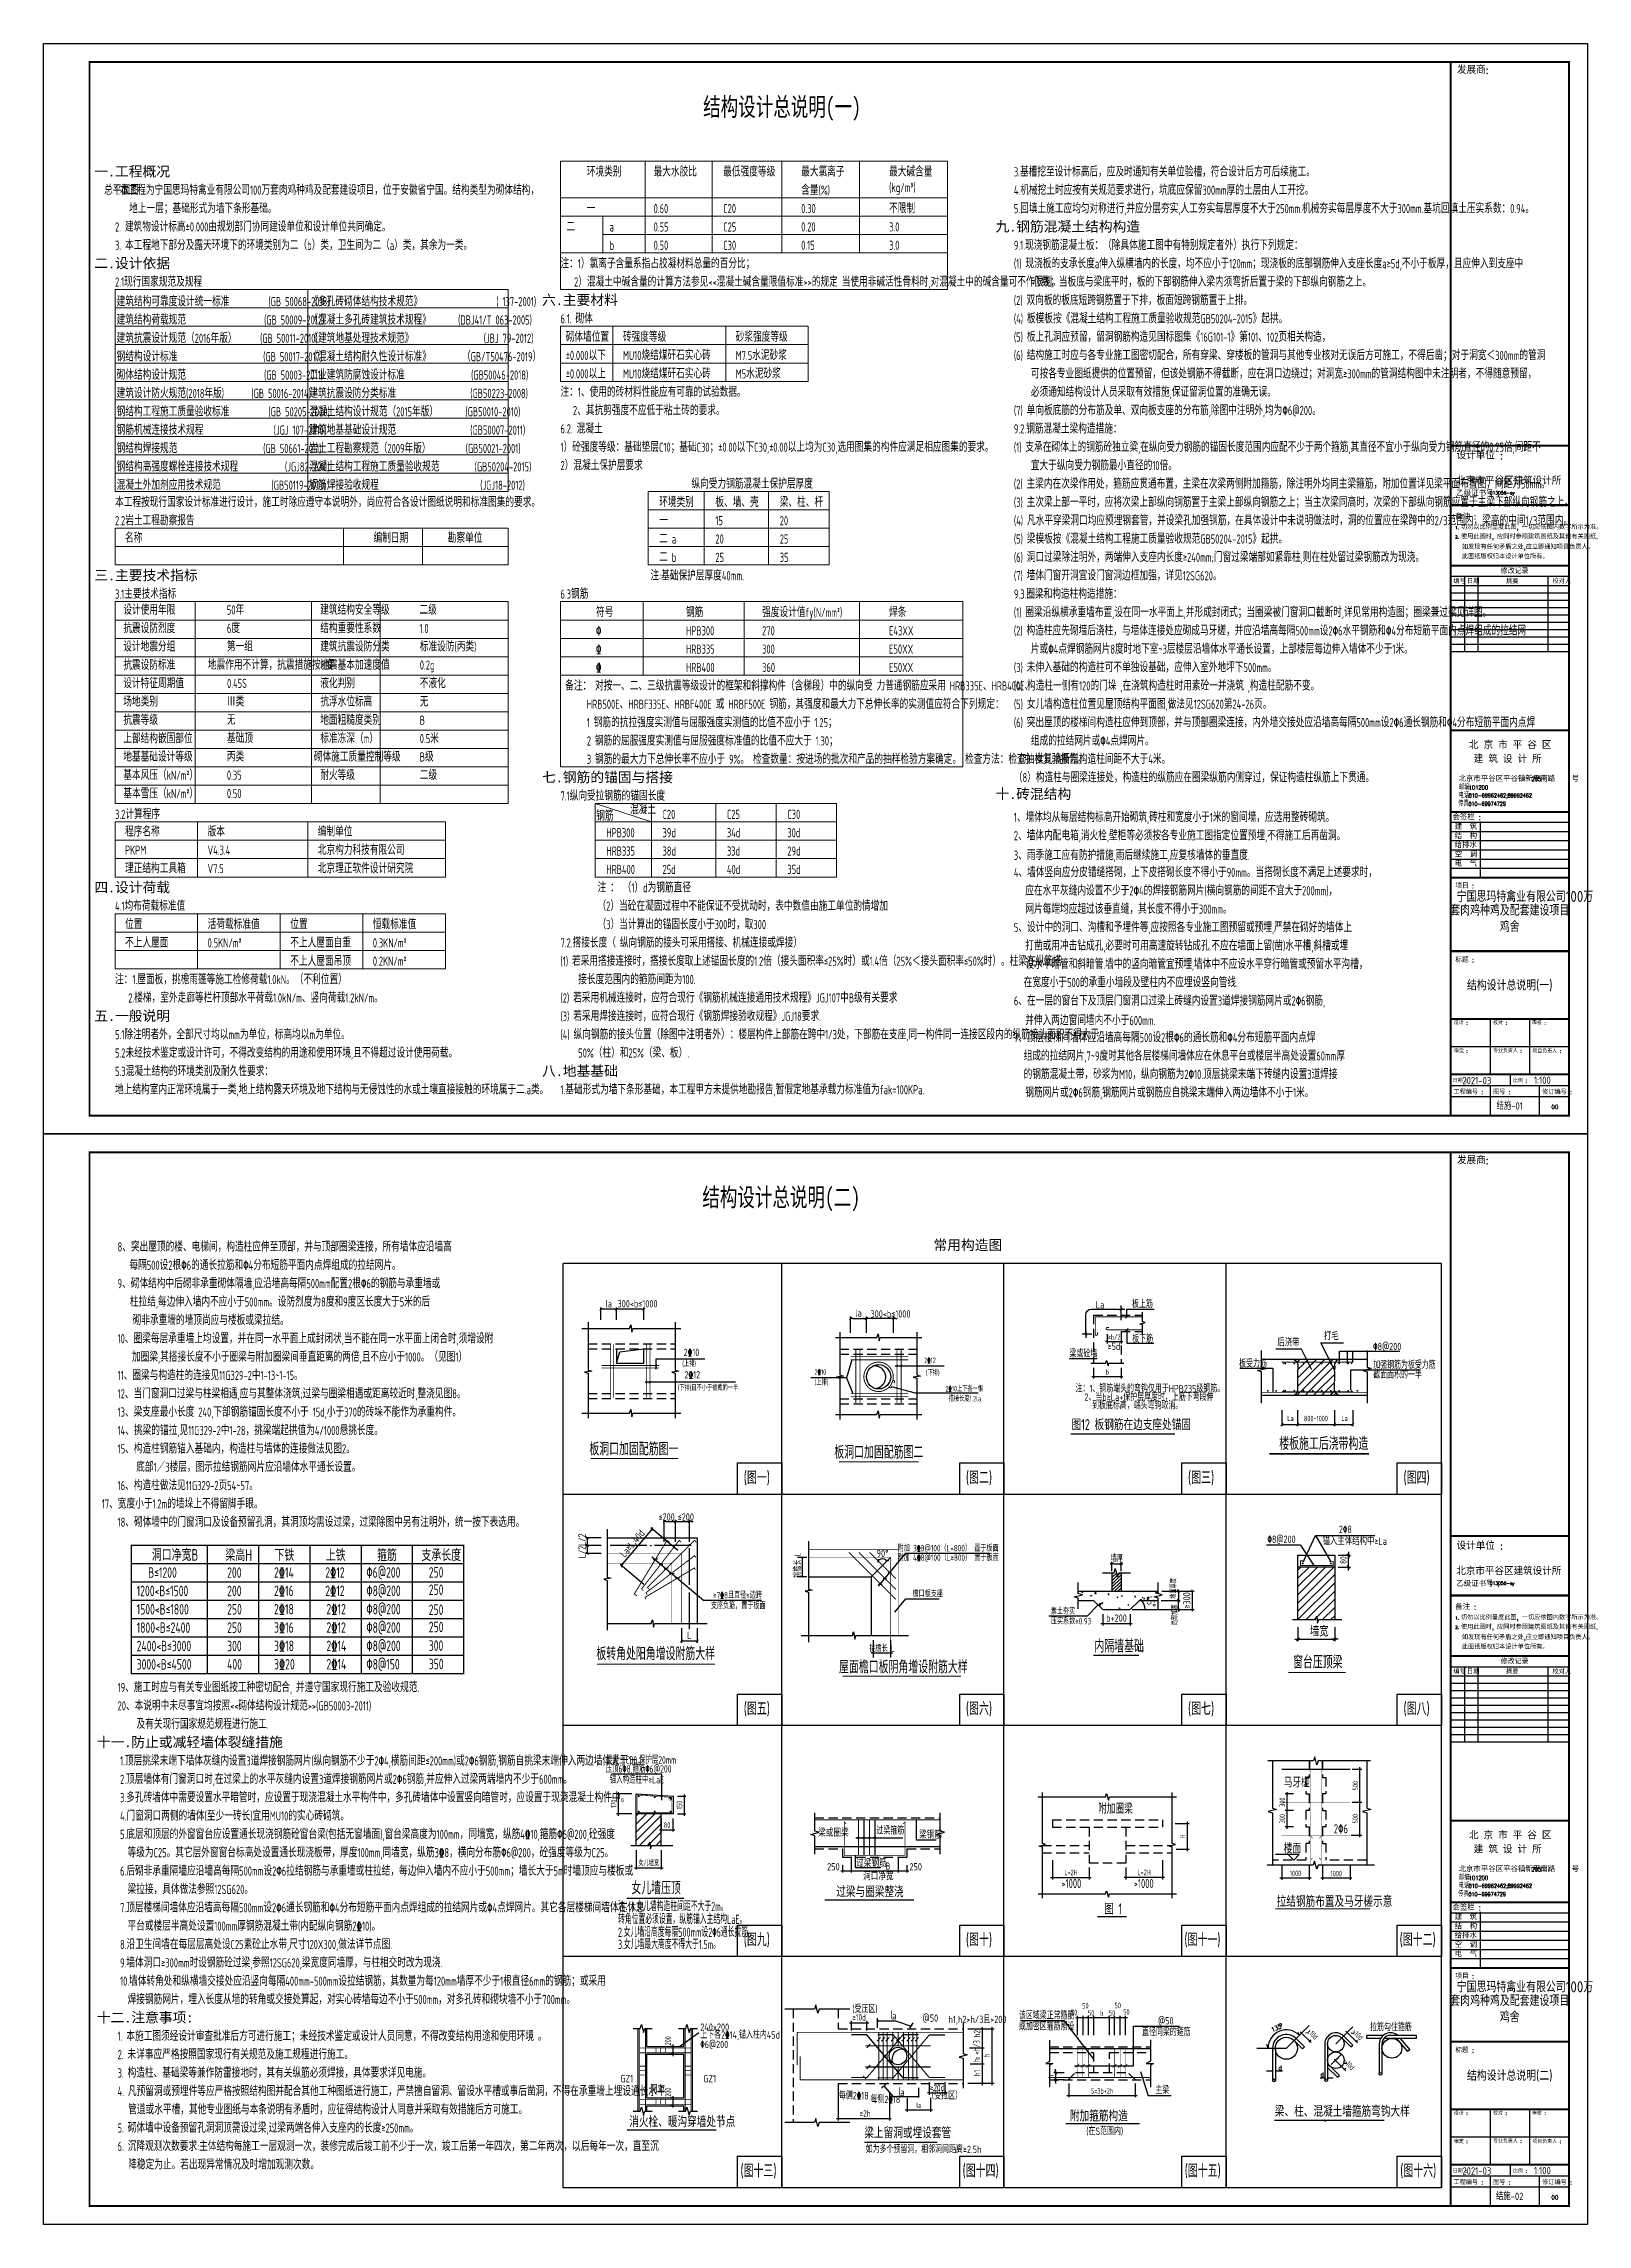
# Model space of a CAD drawing. Extents: x -159214 to 158333, y 7819 to 689505.
# Drawn here: x 24683 to 108783, y 504619 to 623419 of the extents above; entities that cross this region are included whole.
import ezdxf
from ezdxf.enums import TextEntityAlignment as Align

# ---------------------------------------------------------------- set-up
doc = ezdxf.new("R2010")
doc.units = 0
doc.header["$LTSCALE"] = 1000
doc.header["$PDMODE"] = 3
doc.linetypes.add('DASHED', pattern=[0.75, 0.5, -0.25])
doc.linetypes.add('DOTE', pattern=[2.42, 2, -0.2, 0.02, -0.2])
doc.layers.get('0').update_dxf_attribs({"linetype": 'CONTINUOUS'})
doc.layers.get('Defpoints').update_dxf_attribs({"linetype": 'CONTINUOUS'})
for name, color, linetype in [('220', 7, 'CONTINUOUS'), ('7', 7, 'CONTINUOUS'), ('AXIS', 252, 'DOTE'), ('BEAM', 7, 'DASHED'), ('d-檩条布置', 7, 'CONTINUOUS'), ('DET2', 9, 'CONTINUOUS'), ('DIM', 3, 'CONTINUOUS'), ('GJ', 6, 'CONTINUOUS'), ('HZ', 7, 'CONTINUOUS'), ('LAYER1', 1, 'CONTINUOUS'), ('LAYER2', 6, 'CONTINUOUS'), ('LAYER4', 40, 'CONTINUOUS'), ('MO', 231, 'CONTINUOUS'), ('MOUNT', 3, 'CONTINUOUS'), ('NUM', 7, 'CONTINUOUS'), ('OTHER', 7, 'CONTINUOUS'), ('PUB_DIM', 3, 'CONTINUOUS'), ('PUB_DWGN', 7, 'CONTINUOUS'), ('PUB_HATCH', 2, 'CONTINUOUS'), ('PUB_TEXT', 7, 'CONTINUOUS'), ('PUB_TITLE', 4, 'CONTINUOUS'), ('REIN', 1, 'CONTINUOUS'), ('TEXT', 7, 'CONTINUOUS'), ('THICK', 6, 'CONTINUOUS'), ('THIN', 7, 'CONTINUOUS'), ('TXT', 7, 'CONTINUOUS'), ('文字层', 7, 'CONTINUOUS'), ('标注层', 3, 'CONTINUOUS'), ('邓-BURY_NUM', 7, 'CONTINUOUS'), ('邓-DIM', 3, 'CONTINUOUS'), ('邓-THIN', 7, 'CONTINUOUS')]:
    doc.layers.add(name, color=color, linetype=linetype)
doc.layers.add('S-ANNO-TEXT', color=7, linetype='CONTINUOUS', lineweight=0)
doc.styles.add('-GBCBIGGBENOR', font='GBENOR.shx', dxfattribs={"bigfont": 'GBCBIG.shx'})
doc.styles.add('-黑体', font='SIMHEI.TTF')
doc.styles.add('COMMON', font='txt.shx', dxfattribs={"bigfont": 'hztxt.shx'})
doc.styles.add('HZTXT', font='romans', dxfattribs={"bigfont": 'hztxt'})
doc.styles.add('ROS1', font='tssdeng.shx', dxfattribs={"width": 0.7, "bigfont": 'tssdchn.shx'})
doc.styles.add('title_font', font='GBENOR.shx', dxfattribs={"bigfont": 'GBCBIG.shx'})
doc.styles.add('TKHZ', font='simplex.shx', dxfattribs={"bigfont": 'hztxt.shx'})
doc.styles.add('TKHZ1', font='romant.shx', dxfattribs={"bigfont": 'hzst.shx'})
doc.styles.add('TSSD_Dimension', font='tssdeng.shx', dxfattribs={"width": 0.7, "bigfont": 'Hztxt.shx'})
doc.styles.add('TSSD_Rein', font='tssdeng.shx', dxfattribs={"width": 0.7, "bigfont": 'hztxt.shx'})
doc.dimstyles.new('TSSD_100_100', dxfattribs={"dimtxt": 300, "dimasz": 100, "dimexe": 100, "dimexo": 250, "dimgap": 100, "dimtad": 1, "dimdec": 0, "dimzin": 0, "dimdsep": 46, "dimtxsty": 'TSSD_Dimension', "dimblk": 'ARCHTICK', "dimblk1": 'ARCHTICK', "dimblk2": 'ARCHTICK', "dimcen": 0, "dimdle": 100, "dimclrt": 7, "dimadec": 0, "dimazin": 0, "dimtfac": 1, "dimtdec": 0, "dimtix": 1, "dimtmove": 2, "dimatfit": 3, "dimfxl": 1, "dimtolj": 1, "dimtzin": 0, "dimarcsym": 0})
doc.dimstyles.new('TSSD_100_100$0', dxfattribs={"dimtxt": 300, "dimasz": 80, "dimexe": 100, "dimexo": 100, "dimgap": 100, "dimtad": 1, "dimdec": 0, "dimzin": 0, "dimdsep": 46, "dimtxsty": 'TSSD_Dimension', "dimblk": 'ARCHTICK', "dimcen": 0, "dimdle": 50, "dimclrd": 256, "dimclre": 256, "dimclrt": 7, "dimadec": 0, "dimazin": 0, "dimtfac": 1, "dimtdec": 0, "dimtix": 1, "dimtmove": 2, "dimatfit": 3, "dimldrblk": '_tsdbk', "dimfxl": 50, "dimtolj": 1, "dimtzin": 0, "dimlwd": -1, "dimlwe": -1, "dimarcsym": 0})
doc.dimstyles.new('TSSD_30_100', dxfattribs={"dimtxt": 300, "dimasz": 100, "dimexe": 250, "dimexo": 250, "dimgap": 100, "dimtad": 1, "dimdec": 0, "dimlfac": 0.3, "dimzin": 0, "dimdsep": 46, "dimtxsty": 'TSSD_Dimension', "dimblk": '_tsdbk', "dimcen": 0, "dimclrt": 7, "dimadec": 0, "dimazin": 0, "dimtfac": 1, "dimtdec": 0, "dimtix": 1, "dimtmove": 2, "dimatfit": 3, "dimldrblk": '_tsdbk', "dimfxl": 1, "dimtolj": 1, "dimtzin": 0, "dimarcsym": 0})

# ---------------------------------------------------------------- blocks, each defined once
blk = doc.blocks.new('A1结构')
at = {"layer": 'MOUNT', "color": 5, "linetype": 'Continuous'}
for p, q in [((766.4, -583.6), (766.4, -10)), ((766.8, -583.6), (766.8, -10)), ((766.8, -218.7), (831, -218.7)), ((766.8, -219.1), (831, -219.1)), ((766.8, -251.1), (831, -251.1)), ((766.8, -251.5), (831, -251.5)), ((766.8, -284.1), (831, -284.1)), ((766.8, -284.5), (831, -284.5)), ((766.8, -373.8), (831, -373.8)), ((766.8, -374.2), (831, -374.2)), ((766.8, -418.3), (831, -418.3)), ((766.8, -418.7), (831, -418.7)), ((766.8, -454.1), (831, -454.1)), ((766.8, -454.5), (831, -454.5)), ((831, -494.3), (766.8, -494.3)), ((831, -494.7), (766.8, -494.7)), ((831, -531.2), (766.8, -531.2)), ((831, -531.6), (766.8, -531.6)), ((831, -561.4), (766.8, -561.4)), ((831, -561.7), (766.8, -561.7)), ((831, -567.7), (766.8, -567.7))]:
    blk.add_line(p, q, dxfattribs=at)
at = {"layer": 'MOUNT', "color": 4, "linetype": 'Continuous'}
for p, q in [((766.8, -290.2), (831, -290.2)), ((766.8, -295.2), (831, -295.2))]:
    blk.add_line(p, q, dxfattribs=at)
at = {"layer": 'MOUNT', "color": 3, "linetype": 'Continuous'}
for p, q in [((774.2, -331.2), (774.2, -290.2)), ((781.5, -331.2), (781.5, -290.2)), ((819.7, -331.2), (819.7, -290.2)), ((766.8, -299.2), (831, -299.2)), ((766.8, -303.2), (831, -303.2)), ((766.8, -307.2), (831, -307.2)), ((766.8, -311.2), (831, -311.2)), ((766.8, -315.2), (831, -315.2)), ((766.8, -319.2), (831, -319.2)), ((766.8, -323.2), (831, -323.2)), ((766.8, -327.2), (831, -327.2)), ((766.8, -331.2), (831, -331.2))]:
    blk.add_line(p, q, dxfattribs=at)
at = {"layer": 'MOUNT', "color": 3}
for p, q in [((766.8, -424.2), (831, -424.2)), ((782.6, -423.8), (782.6, -453.7)), ((766.8, -429.2), (831, -429.2)), ((766.8, -434.2), (831, -434.2)), ((766.8, -439.2), (831, -439.2)), ((766.8, -444.2), (831, -444.2)), ((766.8, -449.2), (831, -449.2))]:
    blk.add_line(p, q, dxfattribs=at)
at = {"layer": 'MOUNT', "color": 2, "linetype": 'Continuous'}
for p, q in [((788.2, -561.4), (788.2, -531.6)), ((809.6, -561.4), (809.6, -531.6)), ((831, -546.5), (766.8, -546.5)), ((788.2, -583.6), (788.2, -567.7)), ((798.9, -561.7), (798.9, -567.7)), ((814.9, -583.6), (814.9, -567.7)), ((831, -573.7), (766.8, -573.7))]:
    blk.add_line(p, q, dxfattribs=at)
at = {"layer": 'PUB_TITLE'}
blk.add_lwpolyline([(0, -594), (0, 0), (841, 0), (841, -594)], close=True, dxfattribs=at)
at = {"layer": 'PUB_TITLE', "const_width": 1}
blk.add_lwpolyline([(25, -584), (25, -10), (831, -10), (831, -584)], close=True, dxfattribs=at)
at = {"layer": 'MOUNT', "color": 3, "style": 'TKHZ'}
for s, height, p in [('发展商:', 4, (770, -16.4)), ('设计单位 :', 4, (769.8, -226.4)), ('备注 :', 3, (769, -259.1)), ('2.', 1.6, (769, -269.6)), ('1.', 1.6, (769, -264.5)), ('切勿以比例量度此图, 一切应依图内数字所示为准。', 2.5, (772.1, -264.6)), ('使用此图时, 应同时参照建筑图纸及其他有关图纸.', 2.5, (772.1, -269.8)), (' 如发现有任何矛盾之处,应立即通知项目负责人。 ', 2.5, (770.9, -275.4)), (' 此图纸版权归本设计单位所有。', 2.5, (770.9, -280.6)), ('编号', 2.5, (768, -294.1)), ('日期', 2.5, (775.4, -294.1)), ('修改记录', 2.8, (793.8, -288.7)), ('摘要', 2.5, (796.7, -294.1)), ('校对人', 2.5, (822, -294.1)), ('北京市平谷区平谷镇新平南路    号', 3, (770.8, -402)), ('项目 :', 2.68, (769.1, -460.1)), ('标题 :', 2.68, (769.1, -500.5)), ('设计 :', 2, (768.2, -534.4)), ('校对 :', 2, (789.6, -534.4)), ('审核 :', 2, (810.8, -534.4)), ('审定 :', 2, (768.3, -549.8)), ('专业负责人 :', 2, (789.6, -549.6)), ('项目负责人 :', 2, (811, -549.8)), ('日期 :', 2, (767.7, -565.8)), ('工程编号 :', 2.5, (768, -572.3)), ('图号 :', 2.5, (789.6, -572.3)), ('比例 :', 2, (800.5, -565.9)), ('修订编号 :', 2.5, (816.3, -572.3))]:
    blk.add_text(s, height=height, dxfattribs=at).set_placement(p)
at = {"layer": 'MOUNT', "color": 2, "style": 'TKHZ'}
for s, height, p in [('北京市平谷区建筑设计所 ', 4, (769.6, -240.2)), ('会签栏 :', 3, (767.5, -422.9))]:
    blk.add_text(s, height=height, dxfattribs=at).set_placement(p)
at = {"layer": 'MOUNT', "color": 4}
for s, height, style, p in [('乙级证书号 :', 3, 'TKHZ', (769.6, -246.5)), ('013056-sy', 1.77, 'TKHZ', (787.8, -245.6)), ('北 京 市 平 谷 区', 4, 'TKHZ1', (776.5, -384.2)), ('建  筑', 3, 'TKHZ', (768.7, -428.1)), ('结  构', 3, 'TKHZ', (768.7, -433.2)), ('给排水', 3, 'TKHZ', (768.7, -438.1)), ('空  调', 3, 'TKHZ', (768.7, -443.2)), ('电  气', 3, 'TKHZ', (768.7, -448.2))]:
    blk.add_text(s, height=height, dxfattribs=dict(at, style=style)).set_placement(p)
at = {"layer": 'MOUNT', "color": 4, "style": 'TKHZ1'}
blk.add_text('建 筑 设 计 所', height=4, dxfattribs=at).set_placement((797.6, -391.8), align=Align.CENTER)
at = {"layer": 'MOUNT', "color": 3, "style": 'TKHZ'}
for s, height, width, p in [('邮编:', 3, 0.72, (771, -406.5)), ('205', 2.3, 0.8, (810.6, -401.7)), ('传真:', 3, 0.72, (770.6, -415.4)), ('电话:', 3, 0.72, (770.8, -410.9)), ('010-69974729', 2.2, 0.72, (776.2, -415.2)), ('010-69962462;89992462', 2.2, 0.72, (776.3, -410.7)), ('101200 ', 2.3, 0.8, (776.4, -406.4))]:
    blk.add_text(s, height=height, dxfattribs=dict(at, width=width)).set_placement(p)
at = {"layer": 'MOUNT', "color": 4, "style": 'HZTXT'}
blk.add_attdef('00', (821.4, -580.4), '', height=2.2, dxfattribs=at)
at = {"layer": 'PUB_DWGN', "style": 'title_font'}
blk.add_text('宁国思玛特禽业有限公司100万', height=6, dxfattribs=at).set_placement((769.8, -467.6))
for tag, height, p in [('工程名称1', 6, (798.7, -475)), ('工程名称2', 6, (798.7, -484)), ('图号', 4, (798.7, -580.7))]:
    blk.add_attdef(tag, text='', height=height, dxfattribs=at).set_placement(p, align=Align.CENTER)
at = {"layer": 'PUB_TEXT', "style": '-GBCBIGGBENOR'}
for tag, height, p in [('图名1', 5.66, (798.7, -515.8)), ('图名2', 5.66, (799.2, -522)), ('日期', 4, (780.8, -566.9)), ('比例', 4, (816.5, -566.7))]:
    blk.add_attdef(tag, text='', height=height, dxfattribs=at).set_placement(p, align=Align.CENTER)
blk = doc.blocks.new('_ArchTick')
at = {"color": 0, "linetype": 'ByBlock', "const_width": 0.1}
blk.add_lwpolyline([(-0.53, -0.53), (0.53, 0.53)], dxfattribs=at)
blk = doc.blocks.new('*D187')
at = {"layer": 'Defpoints', "color": 0}
for p in [(52459, -97710), (54459, -98116), (54459, -98904)]:
    blk.add_point(p, dxfattribs=at)
at = {"layer": 'DIM', "color": 0, "lineweight": -2}
for p, q in [((52459, -97960), (52459, -99004)), ((54459, -98366), (54459, -99004)), ((52359, -98904), (54559, -98904))]:
    blk.add_line(p, q, dxfattribs=at)
at = {"layer": 'DIM', "color": 0, "lineweight": -2, "xscale": 100, "yscale": 100, "zscale": 100, "rotation": 180}
blk.add_blockref('_ArchTick', (52459, -98904), dxfattribs=at)
at = {"layer": 'DIM', "color": 0, "lineweight": -2, "xscale": 100, "yscale": 100, "zscale": 100}
blk.add_blockref('_ArchTick', (54459, -98904), dxfattribs=at)
at = {"layer": 'DIM', "color": 7, "insert": (53466, -98627), "char_height": 300, "attachment_point": 5, "style": 'TSSD_Dimension'}
blk.add_mtext('\\A1;L>2H', dxfattribs=at)
blk = doc.blocks.new('*D188')
at = {"layer": 'Defpoints', "color": 0}
for p in [(68542, -93000), (69209, -93000), (68670, -94800)]:
    blk.add_point(p, dxfattribs=at)
at = {"layer": 'DIM', "color": 0, "lineweight": -2}
for p, q in [((68792, -93000), (69309, -93000)), ((69209, -94900), (69209, -92900)), ((68920, -94800), (69309, -94800))]:
    blk.add_line(p, q, dxfattribs=at)
at = {"layer": 'DIM', "color": 0, "lineweight": -2, "xscale": 100, "yscale": 100, "zscale": 100}
for p, rotation in [((69209, -93000), 90), ((69209, -94800), 270)]:
    blk.add_blockref('_ArchTick', p, dxfattribs=dict(at, rotation=rotation))
at = {"layer": 'DIM', "color": 7, "insert": (68959, -93900), "char_height": 300, "attachment_point": 5, "rotation": 90, "style": 'TSSD_Dimension'}
blk.add_mtext('\\A1;500', dxfattribs=at)
blk = doc.blocks.new('*D189')
at = {"layer": 'Defpoints', "color": 0}
for p in [(68530, -94800), (69209, -94800), (68488, -96600)]:
    blk.add_point(p, dxfattribs=at)
at = {"layer": 'DIM', "color": 0, "lineweight": -2}
for p, q in [((68780, -94800), (69309, -94800)), ((69209, -96700), (69209, -94700)), ((68738, -96600), (69309, -96600))]:
    blk.add_line(p, q, dxfattribs=at)
at = {"layer": 'DIM', "color": 0, "lineweight": -2, "xscale": 100, "yscale": 100, "zscale": 100}
for p, rotation in [((69209, -94800), 90), ((69209, -96600), 270)]:
    blk.add_blockref('_ArchTick', p, dxfattribs=dict(at, rotation=rotation))
at = {"layer": 'DIM', "color": 7, "insert": (68959, -95700), "char_height": 300, "attachment_point": 5, "rotation": 90, "style": 'TSSD_Dimension'}
blk.add_mtext('\\A1;500', dxfattribs=at)
blk = doc.blocks.new('*D190')
at = {"layer": 'Defpoints', "color": 0}
for p in [(56459, -98116), (58459, -97710), (56459, -98904)]:
    blk.add_point(p, dxfattribs=at)
at = {"layer": 'DIM', "color": 0, "lineweight": -2}
for p, q in [((56459, -98366), (56459, -99004)), ((58459, -97960), (58459, -99004)), ((58559, -98904), (56359, -98904))]:
    blk.add_line(p, q, dxfattribs=at)
at = {"layer": 'DIM', "color": 0, "lineweight": -2, "xscale": 100, "yscale": 100, "zscale": 100, "rotation": 180}
blk.add_blockref('_ArchTick', (56459, -98904), dxfattribs=at)
at = {"layer": 'DIM', "color": 0, "lineweight": -2, "xscale": 100, "yscale": 100, "zscale": 100}
blk.add_blockref('_ArchTick', (58459, -98904), dxfattribs=at)
at = {"layer": 'DIM', "color": 7, "insert": (57451, -98627), "char_height": 300, "attachment_point": 5, "style": 'TSSD_Dimension'}
blk.add_mtext('\\A1;L>2H', dxfattribs=at)
blk = doc.blocks.new('*D191')
at = {"layer": 'Defpoints', "color": 0}
for p in [(64950, -97940), (66450, -97950), (66450, -98930)]:
    blk.add_point(p, dxfattribs=at)
at = {"layer": 'DIM', "color": 0, "lineweight": -2}
for p, q in [((64950, -98190), (64950, -99030)), ((66450, -98200), (66450, -99030)), ((64850, -98930), (66550, -98930))]:
    blk.add_line(p, q, dxfattribs=at)
at = {"layer": 'DIM', "color": 0, "lineweight": -2, "xscale": 100, "yscale": 100, "zscale": 100, "rotation": 180}
blk.add_blockref('_ArchTick', (64950, -98930), dxfattribs=at)
at = {"layer": 'DIM', "color": 0, "lineweight": -2, "xscale": 100, "yscale": 100, "zscale": 100}
blk.add_blockref('_ArchTick', (66450, -98930), dxfattribs=at)
at = {"layer": 'DIM', "color": 7, "insert": (65700, -98680), "char_height": 300, "attachment_point": 5, "style": 'TSSD_Dimension'}
blk.add_mtext('\\A1;1000', dxfattribs=at)
blk = doc.blocks.new('*D192')
at = {"layer": 'Defpoints', "color": 0}
for p in [(67170, -97950), (68670, -97944), (67170, -98939)]:
    blk.add_point(p, dxfattribs=at)
at = {"layer": 'DIM', "color": 0, "lineweight": -2}
for p, q in [((67170, -98200), (67170, -99039)), ((68670, -98194), (68670, -99039)), ((68770, -98939), (67070, -98939))]:
    blk.add_line(p, q, dxfattribs=at)
at = {"layer": 'DIM', "color": 0, "lineweight": -2, "xscale": 100, "yscale": 100, "zscale": 100, "rotation": 180}
blk.add_blockref('_ArchTick', (67170, -98939), dxfattribs=at)
at = {"layer": 'DIM', "color": 0, "lineweight": -2, "xscale": 100, "yscale": 100, "zscale": 100}
blk.add_blockref('_ArchTick', (68670, -98939), dxfattribs=at)
at = {"layer": 'DIM', "color": 7, "insert": (67920, -98689), "char_height": 300, "attachment_point": 5, "style": 'TSSD_Dimension'}
blk.add_mtext('\\A1;1000', dxfattribs=at)
blk = doc.blocks.new('*D193')
at = {"layer": 'Defpoints', "color": 0}
for p in [(58897, -95963), (59807, -95963), (58943, -97363)]:
    blk.add_point(p, dxfattribs=at)
at = {"layer": 'DIM', "color": 0, "lineweight": -2}
for p, q in [((59147, -95963), (59907, -95963)), ((59807, -97463), (59807, -95863)), ((59193, -97363), (59907, -97363))]:
    blk.add_line(p, q, dxfattribs=at)
at = {"layer": 'DIM', "color": 0, "lineweight": -2, "xscale": 100, "yscale": 100, "zscale": 100}
for p, rotation in [((59807, -95963), 90), ((59807, -97363), 270)]:
    blk.add_blockref('_ArchTick', p, dxfattribs=dict(at, rotation=rotation))
at = {"layer": 'DIM', "color": 7, "insert": (59557, -96663), "char_height": 300, "attachment_point": 5, "rotation": 90, "style": 'TSSD_Dimension'}
blk.add_mtext('\\A1;H', dxfattribs=at)
blk = doc.blocks.new('*D194')
at = {"layer": 'Defpoints', "color": 0}
for p in [(65228, -96150), (65834, -95250), (65834, -96150)]:
    blk.add_point(p, dxfattribs=at)
at = {"layer": 'DIM', "color": 0, "lineweight": -2}
for p, q in [((65584, -95250), (65128, -95250)), ((65584, -96150), (65128, -96150)), ((65228, -95150), (65228, -96250))]:
    blk.add_line(p, q, dxfattribs=at)
at = {"layer": 'DIM', "color": 0, "lineweight": -2, "xscale": 100, "yscale": 100, "zscale": 100}
for p, rotation in [((65228, -95250), 90), ((65228, -96150), 270)]:
    blk.add_blockref('_ArchTick', p, dxfattribs=dict(at, rotation=rotation))
at = {"layer": 'DIM', "color": 7, "insert": (64978, -95700), "char_height": 300, "attachment_point": 5, "rotation": 90, "style": 'TSSD_Dimension'}
blk.add_mtext('\\A1;300', dxfattribs=at)
blk = doc.blocks.new('*D195')
at = {"layer": 'Defpoints', "color": 0}
for p in [(65834, -94350), (65228, -95250), (65834, -95250)]:
    blk.add_point(p, dxfattribs=at)
at = {"layer": 'DIM', "color": 0, "lineweight": -2}
for p, q in [((65584, -94350), (65128, -94350)), ((65228, -94250), (65228, -95350)), ((65584, -95250), (65128, -95250))]:
    blk.add_line(p, q, dxfattribs=at)
at = {"layer": 'DIM', "color": 0, "lineweight": -2, "xscale": 100, "yscale": 100, "zscale": 100}
for p, rotation in [((65228, -94350), 90), ((65228, -95250), 270)]:
    blk.add_blockref('_ArchTick', p, dxfattribs=dict(at, rotation=rotation))
at = {"layer": 'DIM', "color": 7, "insert": (64978, -94800), "char_height": 300, "attachment_point": 5, "rotation": 90, "style": 'TSSD_Dimension'}
blk.add_mtext('\\A1;300', dxfattribs=at)
blk = doc.blocks.new('DIM-U')
at = {"color": 0, "linetype": 'ByBlock', "const_width": 0.4}
blk.add_lwpolyline([(0.7, 0.7), (-0.7, -0.7)], dxfattribs=at)
at = {"layer": 'Defpoints', "color": 0, "linetype": 'ByBlock'}
blk.add_point((0, 0), dxfattribs=at)
at = {"layer": 'DIM'}
blk.add_line((-1, 0), (1, 0), dxfattribs=at)
blk = doc.blocks.new('*D196')
at = {"layer": 'Defpoints', "color": 0}
for p in [(59011, -83308), (59011, -84308), (60074, -84308)]:
    blk.add_point(p, dxfattribs=at)
at = {"layer": 'DIM'}
for p, q in [((59261, -83308), (60174, -83308)), ((59261, -84308), (60174, -84308)), ((60074, -83308), (60074, -83228)), ((60074, -83308), (60074, -84308)), ((60074, -84308), (60074, -84388))]:
    blk.add_line(p, q, dxfattribs=at)
at = {"layer": 'DIM', "xscale": 80, "yscale": 80, "zscale": 80}
for p, rotation in [((60074, -83308), 270), ((60074, -84308), 90)]:
    blk.add_blockref('_ArchTick', p, dxfattribs=dict(at, rotation=rotation))
at = {"layer": 'DIM', "color": 7, "insert": (59774, -83808), "char_height": 400, "attachment_point": 5, "rotation": 90, "style": 'TSSD_Rein'}
blk.add_mtext('\\A1;≥300', dxfattribs=at)
blk = doc.blocks.new('_tsdbk')
blk.add_line((-1, 0), (0, 0))
at = {"const_width": 0.5}
blk.add_lwpolyline([(-0.7, -0.7), (0.7, 0.7)], dxfattribs=at)
blk = doc.blocks.new('*D197')
at = {"layer": 'Defpoints', "color": 0}
for p in [(55199, -84308), (56699, -84308), (56699, -84308), (57199, -83808), (57395, -83906)]:
    blk.add_point(p, dxfattribs=at)
at = {"layer": 'DIM', "color": 0, "lineweight": -2}
for p, q in [((56949, -84308), (57602, -84308)), ((57376, -83631), (57338, -83669))]:
    blk.add_line(p, q, dxfattribs=at)
blk.add_arc((56699, -84308), 803, 0, 45, dxfattribs=at)
at = {"layer": 'DIM', "color": 0, "lineweight": -2, "xscale": 100, "yscale": 100, "zscale": 100}
for p, rotation in [((57267, -83740), 135.0000000000002), ((57502, -84308), 270.0000000000001)]:
    blk.add_blockref('_ArchTick', p, dxfattribs=dict(at, rotation=rotation))
at = {"layer": 'DIM', "color": 7, "insert": (57801, -83886), "char_height": 400, "attachment_point": 5, "rotation": 290.9618, "style": 'TSSD_Dimension'}
blk.add_mtext('\\A1;45°', dxfattribs=at)
blk = doc.blocks.new('*D198')
at = {"layer": 'Defpoints', "color": 0}
for p in [(55199, -84308), (56699, -84308), (56699, -85072)]:
    blk.add_point(p, dxfattribs=at)
at = {"layer": 'DIM'}
for p, q in [((55099, -85072), (56799, -85072)), ((55199, -84558), (55199, -85172)), ((56699, -84558), (56699, -85172))]:
    blk.add_line(p, q, dxfattribs=at)
at = {"layer": 'DIM', "xscale": 80, "yscale": 80, "zscale": 80, "rotation": 180}
blk.add_blockref('_ArchTick', (55199, -85072), dxfattribs=at)
at = {"layer": 'DIM', "xscale": 80, "yscale": 80, "zscale": 80}
blk.add_blockref('_ArchTick', (56699, -85072), dxfattribs=at)
at = {"layer": 'DIM', "color": 7, "insert": (55949, -84772), "char_height": 400, "attachment_point": 5, "style": 'TSSD_Dimension'}
blk.add_mtext('\\A1;b+200', dxfattribs=at)
blk = doc.blocks.new('*D220')
at = {"layer": 'Defpoints', "color": 0}
for p in [(42490, -81190), (43299, -81559), (43642, -81471), (42586, -82527), (43922, -82623)]:
    blk.add_point(p, dxfattribs=at)
at = {"layer": 'DIM', "color": 0, "lineweight": -2}
blk.add_arc((43206, -81907), 360, 60.96649, 119.01791, dxfattribs=at)
at = {"layer": 'DIM', "color": 0, "lineweight": -2, "xscale": 100, "yscale": 100, "zscale": 100}
for p, rotation in [((42952, -81652), 217.0010859965566), ((43461, -81652), 322.9833141895415)]:
    blk.add_blockref('_tsdbk', p, dxfattribs=dict(at, rotation=rotation))
at = {"layer": 'DIM', "color": 7, "insert": (43206, -81247), "char_height": 400, "attachment_point": 5, "rotation": 359.9922, "style": 'TSSD_Dimension'}
blk.add_mtext('\\A1;90°', dxfattribs=at)
blk = doc.blocks.new('*D221')
at = {"layer": 'Defpoints', "color": 0}
for p in [(27854, -67944), (27854, -68772), (28712, -68772)]:
    blk.add_point(p, dxfattribs=at)
at = {"layer": 'DIM', "color": 0, "lineweight": -2}
for p, q in [((27854, -68522), (27854, -67844)), ((28612, -67944), (27954, -67944)), ((28712, -68522), (28712, -67844))]:
    blk.add_line(p, q, dxfattribs=at)
at = {"layer": 'DIM', "color": 0, "lineweight": -2, "xscale": 100, "yscale": 100, "zscale": 100, "rotation": 180}
blk.add_blockref('_tsdbk', (27854, -67944), dxfattribs=at)
at = {"layer": 'DIM', "color": 0, "lineweight": -2, "xscale": 100, "yscale": 100, "zscale": 100}
blk.add_blockref('_tsdbk', (28712, -67944), dxfattribs=at)
at = {"layer": 'DIM', "color": 7, "insert": (28283, -67644), "char_height": 400, "attachment_point": 5, "style": 'TSSD_Dimension'}
blk.add_mtext('\\A1;la', dxfattribs=at)
blk = doc.blocks.new('*D222')
at = {"layer": 'Defpoints', "color": 0}
for p in [(28712, -67944), (28712, -68772), (30199, -68772)]:
    blk.add_point(p, dxfattribs=at)
at = {"layer": 'DIM', "color": 0, "lineweight": -2}
for p, q in [((28712, -68522), (28712, -67844)), ((30099, -67944), (28812, -67944)), ((30199, -68522), (30199, -67844))]:
    blk.add_line(p, q, dxfattribs=at)
at = {"layer": 'DIM', "color": 0, "lineweight": -2, "xscale": 100, "yscale": 100, "zscale": 100, "rotation": 180}
blk.add_blockref('_tsdbk', (28712, -67944), dxfattribs=at)
at = {"layer": 'DIM', "color": 0, "lineweight": -2, "xscale": 100, "yscale": 100, "zscale": 100}
blk.add_blockref('_tsdbk', (30199, -67944), dxfattribs=at)
at = {"layer": 'DIM', "color": 7, "insert": (29855, -67647), "char_height": 400, "attachment_point": 5, "style": 'TSSD_Dimension'}
blk.add_mtext('\\A1;300<b≤1000', dxfattribs=at)
blk = doc.blocks.new('*D223')
at = {"layer": 'Defpoints', "color": 0}
for p in [(42321, -68449), (42321, -69477), (43808, -69477)]:
    blk.add_point(p, dxfattribs=at)
at = {"layer": 'DIM', "color": 0, "lineweight": -2}
for p, q in [((42221, -68449), (42121, -68449)), ((42321, -69227), (42321, -68349)), ((43808, -68449), (42321, -68449)), ((43808, -69227), (43808, -68349)), ((43908, -68449), (44008, -68449))]:
    blk.add_line(p, q, dxfattribs=at)
at = {"layer": 'DIM', "color": 0, "lineweight": -2, "xscale": 100, "yscale": 100, "zscale": 100}
blk.add_blockref('_tsdbk', (42321, -68449), dxfattribs=at)
at = {"layer": 'DIM', "color": 0, "lineweight": -2, "xscale": 100, "yscale": 100, "zscale": 100, "rotation": 180}
blk.add_blockref('_tsdbk', (43808, -68449), dxfattribs=at)
at = {"layer": 'DIM', "color": 7, "insert": (43637, -68199), "char_height": 400, "attachment_point": 5, "style": 'TSSD_Dimension'}
blk.add_mtext('\\A1;300<b≤1000', dxfattribs=at)
blk = doc.blocks.new('*D224')
at = {"layer": 'Defpoints', "color": 0}
for p in [(42321, -68449), (41463, -69477), (42321, -69477)]:
    blk.add_point(p, dxfattribs=at)
at = {"layer": 'DIM', "color": 0, "lineweight": -2}
for p, q in [((41463, -69227), (41463, -68349)), ((41563, -68449), (42221, -68449)), ((42321, -69227), (42321, -68349))]:
    blk.add_line(p, q, dxfattribs=at)
at = {"layer": 'DIM', "color": 0, "lineweight": -2, "xscale": 100, "yscale": 100, "zscale": 100, "rotation": 180}
blk.add_blockref('_tsdbk', (41463, -68449), dxfattribs=at)
at = {"layer": 'DIM', "color": 0, "lineweight": -2, "xscale": 100, "yscale": 100, "zscale": 100}
blk.add_blockref('_tsdbk', (42321, -68449), dxfattribs=at)
at = {"layer": 'DIM', "color": 7, "insert": (41892, -68149), "char_height": 400, "attachment_point": 5, "style": 'TSSD_Dimension'}
blk.add_mtext('\\A1;la', dxfattribs=at)
blk = doc.blocks.new('dim-k')
blk.add_line((225, 0), (-225, 0))
at = {"const_width": 75}
blk.add_lwpolyline([(105, 105), (-105, -105)], dxfattribs=at)
blk = doc.blocks.new('*D225')
at = {"layer": 'Defpoints', "color": 0}
for p in [(31917, -79515), (31310, -80863), (31917, -80863)]:
    blk.add_point(p, dxfattribs=at)
at = {"layer": 'DIM', "color": 0, "lineweight": -2}
for p, q in [((31310, -80613), (31310, -79415)), ((31410, -79515), (31817, -79515)), ((31917, -80613), (31917, -79415))]:
    blk.add_line(p, q, dxfattribs=at)
at = {"layer": 'DIM', "color": 0, "lineweight": -2, "xscale": 100, "yscale": 100, "zscale": 100, "rotation": 180}
blk.add_blockref('_tsdbk', (31310, -79515), dxfattribs=at)
at = {"layer": 'DIM', "color": 0, "lineweight": -2, "xscale": 100, "yscale": 100, "zscale": 100}
blk.add_blockref('_tsdbk', (31917, -79515), dxfattribs=at)
at = {"layer": 'DIM', "color": 7, "insert": (31438, -79265), "char_height": 400, "attachment_point": 5, "style": 'TSSD_Dimension'}
blk.add_mtext('\\A1;≤200', dxfattribs=at)
blk = doc.blocks.new('*D226')
at = {"layer": 'Defpoints', "color": 0}
for p in [(32677, -79515), (31917, -80863), (32677, -80863)]:
    blk.add_point(p, dxfattribs=at)
at = {"layer": 'DIM', "color": 0, "lineweight": -2}
for p, q in [((31817, -79515), (31717, -79515)), ((31917, -80613), (31917, -79415)), ((31917, -79515), (32677, -79515)), ((32677, -80613), (32677, -79415)), ((32777, -79515), (32877, -79515))]:
    blk.add_line(p, q, dxfattribs=at)
at = {"layer": 'DIM', "color": 0, "lineweight": -2, "xscale": 100, "yscale": 100, "zscale": 100}
blk.add_blockref('_tsdbk', (31917, -79515), dxfattribs=at)
at = {"layer": 'DIM', "color": 0, "lineweight": -2, "xscale": 100, "yscale": 100, "zscale": 100, "rotation": 180}
blk.add_blockref('_tsdbk', (32677, -79515), dxfattribs=at)
at = {"layer": 'DIM', "color": 7, "insert": (32485, -79265), "char_height": 400, "attachment_point": 5, "style": 'TSSD_Dimension'}
blk.add_mtext('\\A1;≤200', dxfattribs=at)
blk = doc.blocks.new('*D227')
at = {"layer": 'Defpoints', "color": 0}
for p in [(32247, -85075), (33107, -85075), (33107, -86014)]:
    blk.add_point(p, dxfattribs=at)
at = {"layer": 'DIM', "color": 0, "lineweight": -2}
for p, q in [((32247, -85325), (32247, -86114)), ((33107, -85325), (33107, -86114)), ((32347, -86014), (33007, -86014))]:
    blk.add_line(p, q, dxfattribs=at)
at = {"layer": 'DIM', "color": 0, "lineweight": -2, "xscale": 100, "yscale": 100, "zscale": 100, "rotation": 180}
blk.add_blockref('_tsdbk', (32247, -86014), dxfattribs=at)
at = {"layer": 'DIM', "color": 0, "lineweight": -2, "xscale": 100, "yscale": 100, "zscale": 100}
blk.add_blockref('_tsdbk', (33107, -86014), dxfattribs=at)
at = {"layer": 'DIM', "color": 7, "insert": (32677, -85714), "char_height": 400, "attachment_point": 5, "style": 'TSSD_Dimension'}
blk.add_mtext('\\A1;L', dxfattribs=at)
blk = doc.blocks.new('*D228')
at = {"layer": '220', "color": 0, "lineweight": -2}
for p, q in [((27878, -80821), (27018, -80821)), ((27878, -81251), (27018, -81251)), ((27118, -80921), (27118, -81151))]:
    blk.add_line(p, q, dxfattribs=at)
at = {"layer": 'Defpoints', "color": 0}
for p in [(27118, -81251), (28128, -80821), (28128, -81251)]:
    blk.add_point(p, dxfattribs=at)
at = {"layer": '220', "color": 0, "lineweight": -2, "xscale": 100, "yscale": 100, "zscale": 100}
for p, rotation in [((27118, -80821), 90), ((27118, -81251), 270)]:
    blk.add_blockref('_tsdbk', p, dxfattribs=dict(at, rotation=rotation))
at = {"layer": '220', "color": 7, "insert": (26828, -81172), "char_height": 400, "attachment_point": 5, "rotation": 90, "style": 'TSSD_Dimension'}
blk.add_mtext('\\A1;L/2', dxfattribs=at)
blk = doc.blocks.new('*D229')
at = {"layer": 'Defpoints', "color": 0}
for p in [(28128, -80392), (27118, -80821), (28128, -80821)]:
    blk.add_point(p, dxfattribs=at)
at = {"layer": 'DIM', "color": 0, "lineweight": -2}
for p, q in [((27878, -80392), (27018, -80392)), ((27118, -80492), (27118, -80721)), ((27878, -80821), (27018, -80821))]:
    blk.add_line(p, q, dxfattribs=at)
at = {"layer": 'DIM', "color": 0, "lineweight": -2, "xscale": 100, "yscale": 100, "zscale": 100}
for p, rotation in [((27118, -80392), 90), ((27118, -80821), 270)]:
    blk.add_blockref('_tsdbk', p, dxfattribs=dict(at, rotation=rotation))
at = {"layer": 'DIM', "color": 7, "insert": (26828, -80505), "char_height": 400, "attachment_point": 5, "rotation": 90, "style": 'TSSD_Dimension'}
blk.add_mtext('\\A1;L/2', dxfattribs=at)
blk = doc.blocks.new('*D230')
at = {"layer": '220', "color": 0, "lineweight": -2}
for p, q in [((29045, -81839), (30593, -79994)), ((32055, -81090), (30581, -79853)), ((30204, -82941), (28904, -81851))]:
    blk.add_line(p, q, dxfattribs=at)
at = {"layer": 'Defpoints', "color": 0}
for p in [(30658, -79917), (32247, -81251), (30395, -83102)]:
    blk.add_point(p, dxfattribs=at)
at = {"layer": '220', "color": 0, "lineweight": -2, "xscale": 100, "yscale": 100, "zscale": 100}
for p, rotation in [((30658, -79917), 50.00000003223495), ((28981, -81915), 230.0000000322349)]:
    blk.add_blockref('_tsdbk', p, dxfattribs=dict(at, rotation=rotation))
at = {"layer": '220', "color": 7, "insert": (29578, -80714), "char_height": 400, "attachment_point": 5, "rotation": 50, "style": 'TSSD_Dimension'}
blk.add_mtext('\\A1;La≥L;40d', dxfattribs=at)
blk = doc.blocks.new('*D231')
at = {"layer": 'Defpoints', "color": 0}
for p in [(29787, -94346), (28805, -95435), (29787, -95435)]:
    blk.add_point(p, dxfattribs=at)
at = {"layer": 'DIM'}
for p, q in [((29537, -94346), (28705, -94346)), ((28805, -94246), (28805, -95535)), ((29537, -95435), (28705, -95435))]:
    blk.add_line(p, q, dxfattribs=at)
at = {"layer": 'DIM', "xscale": 80, "yscale": 80, "zscale": 80}
for p, rotation in [((28805, -94346), 90), ((28805, -95435), 270)]:
    blk.add_blockref('_ArchTick', p, dxfattribs=dict(at, rotation=rotation))
at = {"layer": 'DIM', "color": 7, "insert": (28555, -94891), "char_height": 300, "attachment_point": 5, "rotation": 90, "style": 'TSSD_Dimension'}
blk.add_mtext('\\A1;170', dxfattribs=at)
blk = doc.blocks.new('*D232')
at = {"layer": 'Defpoints', "color": 0}
for p in [(29787, -97162), (31147, -97162), (31147, -98375)]:
    blk.add_point(p, dxfattribs=at)
at = {"layer": 'DIM', "color": 0, "lineweight": -2}
for p, q in [((29787, -97412), (29787, -98475)), ((31147, -97412), (31147, -98475)), ((29687, -98375), (31247, -98375))]:
    blk.add_line(p, q, dxfattribs=at)
at = {"layer": 'DIM', "color": 0, "lineweight": -2, "xscale": 100, "yscale": 100, "zscale": 100, "rotation": 180}
blk.add_blockref('_ArchTick', (29787, -98375), dxfattribs=at)
at = {"layer": 'DIM', "color": 0, "lineweight": -2, "xscale": 100, "yscale": 100, "zscale": 100}
blk.add_blockref('_ArchTick', (31147, -98375), dxfattribs=at)
at = {"layer": 'DIM', "color": 7, "insert": (30467, -98125), "char_height": 300, "attachment_point": 5, "style": 'TSSD_Dimension'}
blk.add_mtext('\\A1;女儿墙宽', dxfattribs=at)
blk = doc.blocks.new('*D233')
at = {"layer": 'Defpoints', "color": 0}
for p in [(31787, -94476), (31787, -95435), (32390, -95435)]:
    blk.add_point(p, dxfattribs=at)
at = {"layer": 'DIM'}
for p, q in [((32037, -94476), (32490, -94476)), ((32390, -94376), (32390, -95535)), ((32037, -95435), (32490, -95435))]:
    blk.add_line(p, q, dxfattribs=at)
at = {"layer": 'DIM', "xscale": 80, "yscale": 80, "zscale": 80}
for p, rotation in [((32390, -94476), 90), ((32390, -95435), 270)]:
    blk.add_blockref('_ArchTick', p, dxfattribs=dict(at, rotation=rotation))
at = {"layer": 'DIM', "color": 7, "insert": (32140, -94955), "char_height": 300, "attachment_point": 5, "rotation": 90, "style": 'TSSD_Dimension'}
blk.add_mtext('\\A1;150', dxfattribs=at)
blk = doc.blocks.new('*D234')
at = {"layer": 'Defpoints', "color": 0}
for p in [(31147, -95435), (31787, -95435), (31787, -96300)]:
    blk.add_point(p, dxfattribs=at)
at = {"layer": 'DIM'}
for p, q in [((31147, -95685), (31147, -96400)), ((31787, -95685), (31787, -96400)), ((31047, -96300), (31887, -96300))]:
    blk.add_line(p, q, dxfattribs=at)
at = {"layer": 'DIM', "xscale": 80, "yscale": 80, "zscale": 80, "rotation": 180}
blk.add_blockref('_ArchTick', (31147, -96300), dxfattribs=at)
at = {"layer": 'DIM', "xscale": 80, "yscale": 80, "zscale": 80}
blk.add_blockref('_ArchTick', (31787, -96300), dxfattribs=at)
at = {"layer": 'DIM', "color": 7, "insert": (31467, -96050), "char_height": 300, "attachment_point": 5, "style": 'TSSD_Dimension'}
blk.add_mtext('\\A1;80', dxfattribs=at)
blk = doc.blocks.new('DIM$')
for q in [(-1, 0), (1, 0)]:
    blk.add_line((0, 0), q)
at = {"const_width": 0.45}
blk.add_lwpolyline([(0.5, 0.5), (-0.5, -0.5)], dxfattribs=at)
blk = doc.blocks.new('*D235')
at = {"layer": 'Defpoints', "color": 0}
for p in [(55445, -69063), (56195, -69163), (56195, -69708)]:
    blk.add_point(p, dxfattribs=at)
at = {"layer": 'DIM', "color": 0, "lineweight": -2}
for p, q in [((55445, -69708), (55345, -69708)), ((55445, -69313), (55445, -69808)), ((55445, -69708), (56195, -69708)), ((56195, -69413), (56195, -69808)), ((56195, -69708), (56295, -69708))]:
    blk.add_line(p, q, dxfattribs=at)
at = {"layer": 'DIM', "color": 0, "lineweight": -2, "xscale": 100, "yscale": 100, "zscale": 100}
blk.add_blockref('_ArchTick', (55445, -69708), dxfattribs=at)
at = {"layer": 'DIM', "color": 0, "lineweight": -2, "xscale": 100, "yscale": 100, "zscale": 100, "rotation": 180}
blk.add_blockref('_ArchTick', (56195, -69708), dxfattribs=at)
at = {"layer": 'DIM', "color": 7, "insert": (55820, -69458), "char_height": 300, "attachment_point": 5, "style": 'TSSD_Dimension'}
blk.add_mtext('\\A1;≥b/2', dxfattribs=at)
blk = doc.blocks.new('*D236')
at = {"layer": 'Defpoints', "color": 0}
for p in [(54695, -70885), (56195, -70885), (56195, -71615)]:
    blk.add_point(p, dxfattribs=at)
at = {"layer": 'DIM', "color": 0, "lineweight": -2}
for p, q in [((54695, -71135), (54695, -71715)), ((56195, -71135), (56195, -71715)), ((54595, -71615), (56295, -71615))]:
    blk.add_line(p, q, dxfattribs=at)
at = {"layer": 'DIM', "color": 0, "lineweight": -2, "xscale": 100, "yscale": 100, "zscale": 100, "rotation": 180}
blk.add_blockref('_ArchTick', (54695, -71615), dxfattribs=at)
at = {"layer": 'DIM', "color": 0, "lineweight": -2, "xscale": 100, "yscale": 100, "zscale": 100}
blk.add_blockref('_ArchTick', (56195, -71615), dxfattribs=at)
at = {"layer": 'DIM', "color": 7, "insert": (55445, -71365), "char_height": 300, "attachment_point": 5, "style": 'TSSD_Dimension'}
blk.add_mtext('\\A1;b', dxfattribs=at)
blk = doc.blocks.new('XG')
blk.add_line((-2, 0), (2, 0))
at = {"const_width": 0.45}
blk.add_lwpolyline([(-0.7, -0.7), (0.7, 0.7)], dxfattribs=at)
blk = doc.blocks.new('*D199')
at = {"layer": 'Defpoints', "color": 0}
for p in [(31770, -108536), (32049, -108109), (32049, -108536)]:
    blk.add_point(p, dxfattribs=at)
at = {"layer": '邓-DIM'}
for p, q in [((31770, -108009), (31770, -108636)), ((31799, -108109), (31670, -108109)), ((31799, -108536), (31670, -108536))]:
    blk.add_line(p, q, dxfattribs=at)
at = {"layer": '邓-DIM', "xscale": 80, "yscale": 80, "zscale": 80}
for p, rotation in [((31770, -108109), 90), ((31770, -108536), 270)]:
    blk.add_blockref('_ArchTick', p, dxfattribs=dict(at, rotation=rotation))
at = {"layer": '邓-DIM', "color": 7, "insert": (31520, -107800), "char_height": 300, "attachment_point": 5, "rotation": 90, "style": 'TSSD_Dimension'}
blk.add_mtext('\\A1;200', dxfattribs=at)
blk = doc.blocks.new('*D200')
at = {"layer": 'Defpoints', "color": 0}
for p in [(31770, -111336), (32049, -110909), (32049, -111336)]:
    blk.add_point(p, dxfattribs=at)
at = {"layer": '邓-DIM'}
for p, q in [((31799, -110909), (31670, -110909)), ((31799, -111336), (31670, -111336)), ((31770, -110809), (31770, -111436))]:
    blk.add_line(p, q, dxfattribs=at)
at = {"layer": '邓-DIM', "xscale": 80, "yscale": 80, "zscale": 80}
for p, rotation in [((31770, -110909), 90), ((31770, -111336), 270)]:
    blk.add_blockref('_ArchTick', p, dxfattribs=dict(at, rotation=rotation))
at = {"layer": '邓-DIM', "color": 7, "insert": (31520, -110600), "char_height": 300, "attachment_point": 5, "rotation": 90, "style": 'TSSD_Dimension'}
blk.add_mtext('\\A1;200', dxfattribs=at)
blk = doc.blocks.new('*D201')
at = {"layer": 'Defpoints', "color": 0}
for p in [(45750, -109804), (46597, -109804), (46597, -110634)]:
    blk.add_point(p, dxfattribs=at)
at = {"layer": 'TEXT', "color": 0, "lineweight": -2}
for p, q in [((45750, -110054), (45750, -110734)), ((46597, -110054), (46597, -110734)), ((45750, -110634), (45650, -110634)), ((45750, -110634), (46597, -110634)), ((46597, -110634), (46697, -110634))]:
    blk.add_line(p, q, dxfattribs=at)
at = {"layer": 'TEXT', "color": 0, "lineweight": -2, "xscale": 100, "yscale": 100, "zscale": 100}
blk.add_blockref('_ArchTick', (45750, -110634), dxfattribs=at)
at = {"layer": 'TEXT', "color": 0, "lineweight": -2, "xscale": 100, "yscale": 100, "zscale": 100, "rotation": 180}
blk.add_blockref('_ArchTick', (46597, -110634), dxfattribs=at)
at = {"layer": 'TEXT', "color": 7, "insert": (46174, -110359), "char_height": 350, "attachment_point": 5, "style": 'TSSD_Dimension'}
blk.add_mtext('\\A1;≥20d', dxfattribs=at)
blk = doc.blocks.new('*D202')
at = {"layer": 'Defpoints', "color": 0}
for p in [(44535, -110658), (45817, -110658), (45817, -111561)]:
    blk.add_point(p, dxfattribs=at)
at = {"layer": 'DIM', "color": 0, "lineweight": -2}
for p, q in [((44435, -111561), (45917, -111561)), ((44535, -110908), (44535, -111661)), ((45817, -110908), (45817, -111661))]:
    blk.add_line(p, q, dxfattribs=at)
at = {"layer": 'DIM', "color": 0, "lineweight": -2, "xscale": 100, "yscale": 100, "zscale": 100, "rotation": 180}
blk.add_blockref('_ArchTick', (44535, -111561), dxfattribs=at)
at = {"layer": 'DIM', "color": 0, "lineweight": -2, "xscale": 100, "yscale": 100, "zscale": 100}
blk.add_blockref('_ArchTick', (45817, -111561), dxfattribs=at)
at = {"layer": 'DIM', "color": 7, "insert": (45176, -111311), "char_height": 300, "attachment_point": 5, "style": 'TSSD_Dimension'}
blk.add_mtext('\\A1;la', dxfattribs=at)
blk = doc.blocks.new('*D203')
at = {"layer": 'Defpoints', "color": 0}
for p in [(42352, -106819), (41505, -107479), (42352, -107479)]:
    blk.add_point(p, dxfattribs=at)
at = {"layer": 'DIM', "color": 0, "lineweight": -2}
for p, q in [((41405, -106819), (42452, -106819)), ((41505, -107229), (41505, -106719)), ((42352, -107229), (42352, -106719))]:
    blk.add_line(p, q, dxfattribs=at)
at = {"layer": 'DIM', "color": 0, "lineweight": -2, "xscale": 100, "yscale": 100, "zscale": 100, "rotation": 180}
blk.add_blockref('_ArchTick', (41505, -106819), dxfattribs=at)
at = {"layer": 'DIM', "color": 0, "lineweight": -2, "xscale": 100, "yscale": 100, "zscale": 100}
blk.add_blockref('_ArchTick', (42352, -106819), dxfattribs=at)
at = {"layer": 'DIM', "color": 7, "insert": (41928, -106525), "char_height": 350, "attachment_point": 5, "style": 'TSSD_Dimension'}
blk.add_mtext('\\A1;≥10d', dxfattribs=at)
blk = doc.blocks.new('*D204')
at = {"layer": 'Defpoints', "color": 0}
for p in [(47954, -107151), (49175, -107151), (47595, -110116)]:
    blk.add_point(p, dxfattribs=at)
at = {"layer": 'DIM', "color": 0, "lineweight": -2}
for p, q in [((48204, -107151), (49275, -107151)), ((49175, -110216), (49175, -107051)), ((47845, -110116), (49275, -110116))]:
    blk.add_line(p, q, dxfattribs=at)
at = {"layer": 'DIM', "color": 0, "lineweight": -2, "xscale": 100, "yscale": 100, "zscale": 100}
for p, rotation in [((49175, -107151), 90), ((49175, -110116), 270)]:
    blk.add_blockref('_ArchTick', p, dxfattribs=dict(at, rotation=rotation))
blk = doc.blocks.new('*D205')
at = {"layer": 'Defpoints', "color": 0}
for p in [(47595, -107151), (48639, -107151), (47698, -108177)]:
    blk.add_point(p, dxfattribs=at)
at = {"layer": 'DIM', "color": 0, "lineweight": -2}
for p, q in [((47845, -107151), (48739, -107151)), ((48639, -108277), (48639, -107051)), ((47948, -108177), (48739, -108177))]:
    blk.add_line(p, q, dxfattribs=at)
at = {"layer": 'DIM', "color": 0, "lineweight": -2, "xscale": 100, "yscale": 100, "zscale": 100}
for p, rotation in [((48639, -107151), 90), ((48639, -108177), 270)]:
    blk.add_blockref('_ArchTick', p, dxfattribs=dict(at, rotation=rotation))
blk = doc.blocks.new('*D206')
at = {"layer": 'Defpoints', "color": 0}
for p in [(47698, -108177), (47721, -109045), (48642, -108177)]:
    blk.add_point(p, dxfattribs=at)
at = {"layer": 'DIM', "color": 0, "lineweight": -2}
for p, q in [((48642, -109145), (48642, -108077)), ((47948, -108177), (48742, -108177)), ((47971, -109045), (48742, -109045))]:
    blk.add_line(p, q, dxfattribs=at)
at = {"layer": 'DIM', "color": 0, "lineweight": -2, "xscale": 100, "yscale": 100, "zscale": 100}
for p, rotation in [((48642, -108177), 90), ((48642, -109045), 270)]:
    blk.add_blockref('_ArchTick', p, dxfattribs=dict(at, rotation=rotation))
blk = doc.blocks.new('*D207')
at = {"layer": 'Defpoints', "color": 0}
for p in [(47721, -109045), (48645, -109045), (47595, -110116)]:
    blk.add_point(p, dxfattribs=at)
at = {"layer": 'DIM', "color": 0, "lineweight": -2}
for p, q in [((47971, -109045), (48745, -109045)), ((48645, -110216), (48645, -108945)), ((47845, -110116), (48745, -110116))]:
    blk.add_line(p, q, dxfattribs=at)
at = {"layer": 'DIM', "color": 0, "lineweight": -2, "xscale": 100, "yscale": 100, "zscale": 100}
for p, rotation in [((48645, -109045), 90), ((48645, -110116), 270)]:
    blk.add_blockref('_ArchTick', p, dxfattribs=dict(at, rotation=rotation))
blk = doc.blocks.new('*D208')
at = {"layer": 'Defpoints', "color": 0}
for p in [(52630, -109930), (53355, -109541), (53355, -109930)]:
    blk.add_point(p, dxfattribs=at)
at = {"layer": 'DIM', "color": 0, "lineweight": -2}
for p, q in [((53105, -109541), (52530, -109541)), ((53105, -109930), (52530, -109930)), ((52630, -109441), (52630, -109341)), ((52630, -109541), (52630, -109930)), ((52630, -110030), (52630, -110130))]:
    blk.add_line(p, q, dxfattribs=at)
at = {"layer": 'DIM', "color": 0, "lineweight": -2, "xscale": 100, "yscale": 100, "zscale": 100}
for p, rotation in [((52630, -109541), 270), ((52630, -109930), 90)]:
    blk.add_blockref('_tsdbk', p, dxfattribs=dict(at, rotation=rotation))
at = {"layer": 'DIM', "color": 7, "insert": (52380, -109736), "char_height": 300, "attachment_point": 5, "rotation": 90, "style": 'TSSD_Dimension'}
blk.add_mtext('\\A1;h', dxfattribs=at)
blk = doc.blocks.new('*D209')
at = {"layer": 'Defpoints', "color": 0}
for p in [(54126, -106534), (53826, -107741), (54126, -107741)]:
    blk.add_point(p, dxfattribs=at)
at = {"layer": 'DIM', "color": 0, "lineweight": -2}
for p, q in [((53726, -106534), (54226, -106534)), ((53826, -107491), (53826, -106434)), ((54126, -107491), (54126, -106434))]:
    blk.add_line(p, q, dxfattribs=at)
at = {"layer": 'DIM', "color": 0, "lineweight": -2, "xscale": 100, "yscale": 100, "zscale": 100, "rotation": 180}
blk.add_blockref('_ArchTick', (53826, -106534), dxfattribs=at)
at = {"layer": 'DIM', "color": 0, "lineweight": -2, "xscale": 100, "yscale": 100, "zscale": 100}
blk.add_blockref('_ArchTick', (54126, -106534), dxfattribs=at)
at = {"layer": 'DIM', "color": 7, "insert": (53638, -106256), "char_height": 300, "attachment_point": 5, "style": 'TSSD_Dimension'}
blk.add_mtext('\\A1;50', dxfattribs=at)
blk = doc.blocks.new('*D210')
at = {"layer": 'Defpoints', "color": 0}
for p in [(54426, -106534), (54126, -107741), (54426, -107741)]:
    blk.add_point(p, dxfattribs=at)
at = {"layer": 'DIM', "color": 0, "lineweight": -2}
for p, q in [((54026, -106534), (54526, -106534)), ((54126, -107491), (54126, -106434)), ((54426, -107491), (54426, -106434))]:
    blk.add_line(p, q, dxfattribs=at)
at = {"layer": 'DIM', "color": 0, "lineweight": -2, "xscale": 100, "yscale": 100, "zscale": 100, "rotation": 180}
blk.add_blockref('_ArchTick', (54126, -106534), dxfattribs=at)
at = {"layer": 'DIM', "color": 0, "lineweight": -2, "xscale": 100, "yscale": 100, "zscale": 100}
blk.add_blockref('_ArchTick', (54426, -106534), dxfattribs=at)
at = {"layer": 'DIM', "color": 7, "insert": (54255, -105890), "char_height": 300, "attachment_point": 5, "style": 'TSSD_Dimension'}
blk.add_mtext('\\A1;50', dxfattribs=at)
blk = doc.blocks.new('*D211')
at = {"layer": 'Defpoints', "color": 0}
for p in [(54710, -106534), (54426, -107741), (54710, -107741)]:
    blk.add_point(p, dxfattribs=at)
at = {"layer": 'DIM', "color": 0, "lineweight": -2}
for p, q in [((54426, -106534), (54326, -106534)), ((54426, -107491), (54426, -106434)), ((54426, -106534), (54710, -106534)), ((54710, -107491), (54710, -106434)), ((54710, -106534), (54810, -106534))]:
    blk.add_line(p, q, dxfattribs=at)
at = {"layer": 'DIM', "color": 0, "lineweight": -2, "xscale": 100, "yscale": 100, "zscale": 100}
blk.add_blockref('_ArchTick', (54426, -106534), dxfattribs=at)
at = {"layer": 'DIM', "color": 0, "lineweight": -2, "xscale": 100, "yscale": 100, "zscale": 100, "rotation": 180}
blk.add_blockref('_ArchTick', (54710, -106534), dxfattribs=at)
at = {"layer": 'DIM', "color": 7, "insert": (54568, -106284), "char_height": 300, "attachment_point": 5, "style": 'TSSD_Dimension'}
blk.add_mtext('\\A1;50', dxfattribs=at)
blk = doc.blocks.new('*D212')
at = {"layer": 'Defpoints', "color": 0}
for p in [(55572, -106534), (54710, -107741), (55572, -107741)]:
    blk.add_point(p, dxfattribs=at)
at = {"layer": 'DIM', "color": 0, "lineweight": -2}
for p, q in [((54610, -106534), (55672, -106534)), ((54710, -107491), (54710, -106434)), ((55572, -107491), (55572, -106434))]:
    blk.add_line(p, q, dxfattribs=at)
at = {"layer": 'DIM', "color": 0, "lineweight": -2, "xscale": 100, "yscale": 100, "zscale": 100, "rotation": 180}
blk.add_blockref('_ArchTick', (54710, -106534), dxfattribs=at)
at = {"layer": 'DIM', "color": 0, "lineweight": -2, "xscale": 100, "yscale": 100, "zscale": 100}
blk.add_blockref('_ArchTick', (55572, -106534), dxfattribs=at)
at = {"layer": 'DIM', "color": 7, "insert": (55141, -106284), "char_height": 300, "attachment_point": 5, "style": 'TSSD_Dimension'}
blk.add_mtext('\\A1;b', dxfattribs=at)
blk = doc.blocks.new('*D213')
at = {"layer": 'Defpoints', "color": 0}
for p in [(55844, -106534), (55572, -107741), (55844, -107741)]:
    blk.add_point(p, dxfattribs=at)
at = {"layer": 'DIM', "color": 0, "lineweight": -2}
for p, q in [((55572, -106534), (55472, -106534)), ((55572, -107491), (55572, -106434)), ((55572, -106534), (55844, -106534)), ((55844, -107491), (55844, -106434)), ((55844, -106534), (55944, -106534))]:
    blk.add_line(p, q, dxfattribs=at)
at = {"layer": 'DIM', "color": 0, "lineweight": -2, "xscale": 100, "yscale": 100, "zscale": 100}
blk.add_blockref('_ArchTick', (55572, -106534), dxfattribs=at)
at = {"layer": 'DIM', "color": 0, "lineweight": -2, "xscale": 100, "yscale": 100, "zscale": 100, "rotation": 180}
blk.add_blockref('_ArchTick', (55844, -106534), dxfattribs=at)
at = {"layer": 'DIM', "color": 7, "insert": (55708, -106284), "char_height": 300, "attachment_point": 5, "style": 'TSSD_Dimension'}
blk.add_mtext('\\A1;50', dxfattribs=at)
blk = doc.blocks.new('*D214')
at = {"layer": 'Defpoints', "color": 0}
for p in [(56144, -106534), (55844, -107741), (56144, -107741)]:
    blk.add_point(p, dxfattribs=at)
at = {"layer": 'DIM', "color": 0, "lineweight": -2}
for p, q in [((55744, -106534), (56244, -106534)), ((55844, -107491), (55844, -106434)), ((56144, -107491), (56144, -106434))]:
    blk.add_line(p, q, dxfattribs=at)
at = {"layer": 'DIM', "color": 0, "lineweight": -2, "xscale": 100, "yscale": 100, "zscale": 100, "rotation": 180}
blk.add_blockref('_ArchTick', (55844, -106534), dxfattribs=at)
at = {"layer": 'DIM', "color": 0, "lineweight": -2, "xscale": 100, "yscale": 100, "zscale": 100}
blk.add_blockref('_ArchTick', (56144, -106534), dxfattribs=at)
at = {"layer": 'DIM', "color": 7, "insert": (56018, -105874), "char_height": 300, "attachment_point": 5, "style": 'TSSD_Dimension'}
blk.add_mtext('\\A1;50', dxfattribs=at)
blk = doc.blocks.new('*D215')
at = {"layer": 'Defpoints', "color": 0}
for p in [(56444, -106534), (56144, -107741), (56444, -107741)]:
    blk.add_point(p, dxfattribs=at)
at = {"layer": 'DIM', "color": 0, "lineweight": -2}
for p, q in [((56044, -106534), (56544, -106534)), ((56144, -107491), (56144, -106434)), ((56444, -107491), (56444, -106434))]:
    blk.add_line(p, q, dxfattribs=at)
at = {"layer": 'DIM', "color": 0, "lineweight": -2, "xscale": 100, "yscale": 100, "zscale": 100, "rotation": 180}
blk.add_blockref('_ArchTick', (56144, -106534), dxfattribs=at)
at = {"layer": 'DIM', "color": 0, "lineweight": -2, "xscale": 100, "yscale": 100, "zscale": 100}
blk.add_blockref('_ArchTick', (56444, -106534), dxfattribs=at)
at = {"layer": 'DIM', "color": 7, "insert": (56486, -106234), "char_height": 300, "attachment_point": 5, "style": 'TSSD_Dimension'}
blk.add_mtext('\\A1;50', dxfattribs=at)
blk = doc.blocks.new('*D216')
at = {"layer": 'Defpoints', "color": 0}
for p in [(53342, -109877), (56969, -109877), (56969, -110778)]:
    blk.add_point(p, dxfattribs=at)
at = {"layer": 'DIM', "color": 0, "lineweight": -2}
for p, q in [((53342, -110127), (53342, -110878)), ((56969, -110127), (56969, -110878)), ((53242, -110778), (57069, -110778))]:
    blk.add_line(p, q, dxfattribs=at)
at = {"layer": 'DIM', "color": 0, "lineweight": -2, "xscale": 100, "yscale": 100, "zscale": 100, "rotation": 180}
blk.add_blockref('_ArchTick', (53342, -110778), dxfattribs=at)
at = {"layer": 'DIM', "color": 0, "lineweight": -2, "xscale": 100, "yscale": 100, "zscale": 100}
blk.add_blockref('_ArchTick', (56969, -110778), dxfattribs=at)
at = {"layer": 'DIM', "color": 7, "insert": (55156, -110528), "char_height": 300, "attachment_point": 5, "style": 'TSSD_Dimension'}
blk.add_mtext('\\A1;S=3b+2h', dxfattribs=at)
blk = doc.blocks.new('*D217')
at = {"layer": 'Defpoints', "color": 0}
for p in [(68511, -107342), (68850, -107995), (69013, -107833)]:
    blk.add_point(p, dxfattribs=at)
at = {"layer": 'DIM', "color": 0, "lineweight": -2}
for p, q in [((68446, -107266), (69083, -107903)), ((68688, -107165), (68587, -107266)), ((69027, -107818), (69083, -107762))]:
    blk.add_line(p, q, dxfattribs=at)
at = {"layer": 'DIM', "color": 0, "lineweight": -2, "xscale": 100, "yscale": 100, "zscale": 100}
for p, rotation in [((68517, -107337), 135.0000020563842), ((69013, -107833), 315.0000020563842)]:
    blk.add_blockref('_ArchTick', p, dxfattribs=dict(at, rotation=rotation))
at = {"layer": 'DIM', "color": 7, "insert": (69089, -107459), "char_height": 300, "attachment_point": 5, "rotation": 315, "style": 'TSSD_Rein'}
blk.add_mtext('\\A1;>10d', dxfattribs=at)
blk = doc.blocks.new('*D218')
at = {"layer": 'Defpoints', "color": 0}
for p in [(66023, -107383), (66263, -108042), (66480, -107825)]:
    blk.add_point(p, dxfattribs=at)
at = {"layer": 'DIM', "color": 0, "lineweight": -2}
for p, q in [((65959, -107305), (66550, -107896)), ((66199, -107206), (66101, -107305)), ((66440, -107866), (66550, -107755))]:
    blk.add_line(p, q, dxfattribs=at)
at = {"layer": 'DIM', "color": 0, "lineweight": -2, "xscale": 100, "yscale": 100, "zscale": 100}
for p, rotation in [((66030, -107376), 135.0000020563842), ((66480, -107825), 315.0000020563842)]:
    blk.add_blockref('_ArchTick', p, dxfattribs=dict(at, rotation=rotation))
at = {"layer": 'DIM', "color": 7, "insert": (66638, -107429), "char_height": 300, "attachment_point": 5, "rotation": 315, "style": 'TSSD_Rein'}
blk.add_mtext('\\A1;>10d', dxfattribs=at)
blk = doc.blocks.new('*D219')
at = {"layer": 'Defpoints', "color": 0}
for p in [(67867, -108876), (68206, -109529), (68369, -109367)]:
    blk.add_point(p, dxfattribs=at)
at = {"layer": 'DIM', "color": 0, "lineweight": -2}
for p, q in [((67802, -108800), (68439, -109437)), ((68044, -108699), (67943, -108800)), ((68383, -109353), (68439, -109296))]:
    blk.add_line(p, q, dxfattribs=at)
at = {"layer": 'DIM', "color": 0, "lineweight": -2, "xscale": 100, "yscale": 100, "zscale": 100}
for p, rotation in [((67873, -108871), 135.0000020563842), ((68369, -109367), 315.0000020563842)]:
    blk.add_blockref('_ArchTick', p, dxfattribs=dict(at, rotation=rotation))
at = {"layer": 'DIM', "color": 7, "insert": (68624, -109098), "char_height": 300, "attachment_point": 5, "rotation": 315, "style": 'TSSD_Rein'}
blk.add_mtext('\\A1;>10d', dxfattribs=at)
blk = doc.blocks.new('砌体说明2')
h = blk.add_hatch()
h.set_pattern_fill('ANSI31', color=150, scale=100, style=0)
h.set_pattern_definition([(45, (216513.18, -357598.15), (-224.5064, 224.5064), [])])
h.paths.add_polyline_path([(67830.2, -71249.7), (67715.2, -71020.9), (65829.4, -71020.9), (65821.9, -71118), (65830.2, -71249.7), (65821.9, -71381.5), (65827.7, -71820.9), (67832.6, -71820.9), (67838.4, -71381.5)])
h.paths.add_polyline_path([(67832.6, -71820.9), (65827.7, -71820.9), (65834.7, -72347.2), (65794.6, -72451.2), (67784.2, -72451.2), (67843, -72392.3), (67825.7, -72347.2)])
h.paths.add_polyline_path([(67149.4, -72385.9, -1), (67099.4, -72385.9, -1)], flags=16)
h.paths.add_polyline_path([(66661, -72385.9, -1), (66611, -72385.9, -1)], flags=16)
h.paths.add_polyline_path([(67650.5, -72385.9, -1), (67600.5, -72385.9, -1)], flags=16)
h.paths.add_polyline_path([(66159.9, -72385.9, -1), (66109.9, -72385.9, -1)], flags=16)
h.paths.add_polyline_path([(67764.4, -72470.9), (65787, -72470.9), (65770.9, -72512.9), (65630.2, -72620.9), (67614.4, -72620.9)])
h.paths.add_polyline_path([(67895, -72517.1), (67889.5, -72512.9), (67873.3, -72470.9), (67764.4, -72470.9), (67614.4, -72620.9), (67791.2, -72620.9)])
h.paths.add_polyline_path([(67895, -72517.1), (67791.2, -72620.9), (68030.2, -72620.9)])
h.paths.add_polyline_path([(66307.5, -70678.5), (65630.2, -70678.5), (65770.9, -70786.6), (65787, -70828.5), (66382.9, -70828.5)])
h.paths.add_polyline_path([(66382.9, -70828.5), (65787, -70828.5), (65834.7, -70952.3), (65829.4, -71020.9), (66479.6, -71020.9)])
h.paths.add_polyline_path([(66109.9, -70907.4, -1), (66159.9, -70907.4, -1)], flags=16)
h.paths.add_polyline_path([(67618.6, -70828.5), (66382.9, -70828.5), (66479.6, -71020.9), (67715.2, -71020.9)])
h.paths.add_polyline_path([(66611, -70907.4, -1), (66661, -70907.4, -1)], flags=16)
h.paths.add_polyline_path([(67099.4, -70907.4, -1), (67149.4, -70907.4, -1)], flags=16)
h.paths.add_polyline_path([(67543.3, -70678.5), (66307.5, -70678.5), (66382.9, -70828.5), (67618.6, -70828.5)])
h.paths.add_polyline_path([(68030.2, -70678.5), (67543.3, -70678.5), (67618.6, -70828.5), (67873.3, -70828.5), (67889.5, -70786.6)])
h.paths.add_polyline_path([(67873.3, -70828.5), (67618.6, -70828.5), (67715.2, -71020.9), (67831, -71020.9), (67825.7, -70952.3)])
h.paths.add_polyline_path([(67831, -71020.9), (67715.2, -71020.9), (67830.2, -71249.7), (67838.4, -71118)], flags=17)
h = blk.add_hatch()
h.set_pattern_fill('ANSI31', color=150, scale=100, style=0)
h.set_pattern_definition([(45, (215235.08, -350042.17), (-224.5064, 224.5064), [])])
h.paths.add_polyline_path([(67835, -82665), (67835, -81994.4), (65835, -81994.4), (65835, -82665)])
h.paths.add_polyline_path([(65835, -82665), (65835, -83465), (67835, -83465), (67835, -82665)])
h.paths.add_polyline_path([(65835, -83465), (65835, -84265), (67835, -84265), (67835, -83465)])
h.paths.add_polyline_path([(65835, -84265), (65835, -84856.9), (66797.4, -84856.9), (66859.4, -84671), (66890.4, -85042.8), (66963.7, -84856.9), (67835, -84856.9), (67835, -84265)])
at = {"layer": 'TEXT'}
h = blk.add_hatch(dxfattribs=at)
h.set_pattern_fill('ANSI31', color=256, scale=100, style=0)
h.set_pattern_definition([(45, (-2088088.96, -135092.88), (-224.506403, 224.506403), [])])
h.paths.add_polyline_path([(31147.2, -95435.1), (29787.4, -95435.1), (29787.4, -97161.8), (30468.8, -97161.8), (30530.9, -96975.9), (30561.9, -97347.7), (30635.2, -97161.8), (31147.2, -97161.8)])
for p, q in [((62670.8, -71162.2), (64468.6, -71162.2)), ((64468.6, -71162.2), (64468.6, -72470.9)), ((68102.4, -70239.5), (71387.1, -70239.5)), ((68102.4, -70899.3), (68102.4, -70239.5)), ((68538.4, -70899.3), (68538.4, -70239.5)), ((68709.4, -72345.1), (68709.4, -71254.9)), ((68709.4, -71254.9), (72492.7, -71254.9)), ((68815.5, -70828.5), (68815.5, -70239.5)), ((66793.8, -80280.2), (67621.5, -81707)), ((30640.6, -81427.7), (33454.9, -83800)), ((30934.4, -81551), (30709, -81609.7)), ((31025.4, -81831.7), (31230.4, -81840.1)), ((42585.7, -82527.2), (43641.7, -81471.2)), ((42987.9, -83030.7), (44476.3, -81234.7)), ((65971.6, -80797.4), (66696.7, -81902.6)), ((68023.1, -81349.6), (68690.5, -81349.6)), ((68590.5, -81993.6), (68590.5, -81350.4)), ((31528.8, -82052), (31303.4, -82110.8)), ((31575.8, -82317.7), (31847.6, -82338.6)), ((32142.5, -82595.4), (31897.8, -82576.6)), ((42982.8, -82922.7), (43180, -82922.7)), ((43229.2, -82623.2), (43426.4, -82623.2)), ((43501.1, -82300.5), (43698.3, -82300.5)), ((68023.1, -81994.4), (68690.5, -81994.4)), ((33454.9, -83800), (36601.1, -83800)), ((43867.6, -84449.6), (44476.3, -83715.1)), ((44476.3, -83715.1), (46289.4, -83715.1)), ((65835, -85258.7), (65835, -86025.5)), ((67835, -85258.7), (67835, -86025.5)), ((65835.8, -85925.5), (67834.2, -85925.5)), ((50718.1, -106702.2), (53078.3, -106702.2)), ((53078.3, -106702.2), (54699.7, -108800)), ((29892.2, -111625.7), (29892.2, -107131.9)), ((30364.4, -108108.9), (30364.4, -107131.9)), ((32135.9, -108108.9), (33185.9, -107342.3)), ((32372.2, -108108.9), (32372.2, -107131.9)), ((32844.4, -111625.7), (32844.4, -107131.9)), ((30364.4, -108108.9), (32372.2, -108108.9)), ((30364.4, -108536.2), (32372.2, -108536.2)), ((30364.4, -110908.9), (30364.4, -108536.2)), ((32372.2, -110908.9), (32372.2, -108536.2)), ((30364.4, -110908.9), (32372.2, -110908.9)), ((30364.4, -111625.7), (30364.4, -111336.2)), ((30364.4, -111336.2), (32372.2, -111336.2)), ((32372.2, -111625.7), (32372.2, -111336.2))]:
    blk.add_line(p, q)
at = {"color": 7}
for p, q in [((69605.7, -70678.5), (63854.2, -70678.5)), ((63854.2, -72620.9), (69605.7, -72620.9)), ((64971.2, -74318.4), (64971.2, -73443.1)), ((65830.2, -74318.4), (65830.2, -73443.1)), ((67830.2, -73435.9), (67830.2, -74318.4)), ((68815.5, -73435.9), (68815.5, -74318.4)), ((64971.2, -74218.4), (68815.5, -74218.4)), ((66112.9, -81720.4), (66793.8, -80280.2)), ((66793.8, -80280.2), (70027.1, -80280.2)), ((65971.6, -80797.4), (64116.6, -80797.4)), ((65835, -84856.9), (65835, -81349.6)), ((65835, -81349.6), (67835, -81349.6)), ((67835, -81349.6), (67835, -84856.9)), ((67835, -81994.4), (65835, -81994.4))]:
    blk.add_line(p, q, dxfattribs=at)
at = {"color": 7, "const_width": 50}
for points in [[(65108.3, -70907.4, 1), (65158.3, -70907.4, 1)], [(65609.4, -70907.4, 1), (65659.4, -70907.4, 1)], [(66109.9, -70907.4, 1), (66159.9, -70907.4, 1)], [(66611, -70907.4, 1), (66661, -70907.4, 1)], [(67099.4, -70907.4, 1), (67149.4, -70907.4, 1)], [(67600.5, -70907.4, 1), (67650.5, -70907.4, 1)], [(68052.4, -70899.3, 1), (68102.4, -70899.3, 1)], [(68539.2, -70899.3, 1), (68589.2, -70899.3, 1)], [(64163.2, -72394.4, 1), (64213.2, -72394.4, 1)], [(64621.4, -72394.4, 1), (64671.4, -72394.4, 1)], [(65108.3, -72385.9, 1), (65158.3, -72385.9, 1)], [(65609.4, -72385.9, 1), (65659.4, -72385.9, 1)], [(66109.9, -72385.9, 1), (66159.9, -72385.9, 1)], [(66611, -72385.9, 1), (66661, -72385.9, 1)], [(67099.4, -72385.9, 1), (67149.4, -72385.9, 1)], [(67600.5, -72385.9, 1), (67650.5, -72385.9, 1)], [(68057.9, -72394.4, 1), (68107.9, -72394.4, 1)], [(68544.8, -72394.4, 1), (68594.8, -72394.4, 1)], [(69045.9, -72394.4, 1), (69095.9, -72394.4, 1)]]:
    blk.add_lwpolyline(points, format="xyb", close=True, dxfattribs=at)
for points in [[(64890.8, -74291.3), (65032.2, -74149.8)], [(65749.8, -74291.3), (65891.2, -74149.8)], [(67749.8, -74284), (67891.2, -74142.6)], [(68739.4, -74291.3), (68880.8, -74149.8)]]:
    blk.add_lwpolyline(points, dxfattribs=at)
at = {"color": 0, "linetype": 'ByBlock', "const_width": 40}
blk.add_lwpolyline([(56270, -81737.6), (56128.6, -81879.1)], dxfattribs=at)
at = {"layer": '220'}
blk.add_line((28209.5, -80391.6), (33106.9, -80391.6), dxfattribs=at)
at = {"layer": '7'}
for p, q in [((56445.7, -69133.6), (56587.1, -68992.1)), ((64202.2, -108203.7), (64143.7, -107997.1)), ((65202.2, -108203.7), (66435.9, -106970)), ((65626.5, -107779.4), (66076.1, -108229.1)), ((65732.5, -107673.4), (66182.2, -108123)), ((65909.3, -107496.6), (65852, -107348.3)), ((67295.9, -107957.4), (67295.9, -109946.4)), ((67445.9, -107957.4), (67445.9, -109946.4)), ((67895.9, -107957.4), (68821.2, -107032.1)), ((68214.1, -107639.2), (68710.1, -108135.2)), ((68320.1, -107533.1), (68816.1, -108029.1)), ((68710.1, -108135.2), (68816.1, -108029.1)), ((69593, -107667.8), (69593, -107517.8)), ((70457, -107517.8), (69593, -107517.8)), ((70337.2, -107667.8), (69593, -107667.8)), ((70259.4, -107957.4), (70259.4, -109597.9)), ((70409.4, -107957.4), (70409.4, -109597.9)), ((72290.1, -107667.8), (70514.9, -107667.8)), ((72290.1, -107517.8), (70763.2, -107517.8)), ((71206.1, -107667.8), (71808.7, -108385.1)), ((71402.1, -107667.8), (71923.6, -108288.6)), ((72290.1, -107667.8), (72290.1, -107517.8)), ((63594.6, -108203.7), (65202.2, -108203.7)), ((64452.2, -108203.7), (64452.2, -109952.5)), ((64602.2, -108203.7), (64602.2, -109952.5)), ((66076.1, -108229.1), (66182.2, -108123)), ((67445.9, -109037.9), (68088.6, -109680.6)), ((67446.5, -109250.7), (67982.5, -109786.7)), ((67644.3, -109099), (68177.1, -108566.2)), ((71923.6, -108288.6), (71808.7, -108385.1)), ((57248, -109471.4), (57677.8, -110800)), ((64119.7, -109431.9), (64452.2, -109431.9)), ((64452.2, -109431.9), (64401.3, -109403.4)), ((64602.2, -109431.9), (64664.1, -109403.4)), ((64602.2, -109431.9), (64997.7, -109431.9)), ((67051, -109821.4), (67300.4, -109821.4)), ((67300.4, -109821.4), (67262.3, -109800)), ((67445.9, -109821.4), (67492.3, -109800)), ((67445.9, -109821.4), (67742.5, -109821.4)), ((67982.5, -109786.7), (68088.6, -109680.6)), ((58927.6, -110800), (57677.8, -110800)), ((67264.3, -112097.3), (67326.7, -112201.3))]:
    blk.add_line(p, q, dxfattribs=at)
at = {"layer": '7', "color": 7}
for p, q in [((66257.7, -107343.2), (66425.8, -107365.9)), ((68722.8, -107373.2), (68890.9, -107395.9)), ((68329.8, -109012.3), (68498.3, -109034.1))]:
    blk.add_line(p, q, dxfattribs=at)
at = {"layer": '7', "const_width": 70}
for points in [[(53454.9, -74739.5), (59141.3, -74739.5)], [(53177.2, -112315.8), (57200.9, -112315.8)], [(64550.2, -112129.8), (70541.1, -112129.8)], [(42212.3, -113322.5), (46190.5, -113322.5)]]:
    blk.add_lwpolyline(points, dxfattribs=at)
at = {"layer": '7'}
for centre, radius in [((65202.2, -108203.7), 600), ((67895.9, -107957.4), 450), ((70949.9, -108206.6), 540), ((67895.9, -108855.6), 450), ((64527.2, -109952.5), 75), ((67370.9, -109946.4), 75), ((70334.4, -109597.9), 75)]:
    blk.add_circle(centre, radius, dxfattribs=at)
for centre, radius, start, end in [((65202.2, -108203.7), 1000, 45, 180), ((65202.2, -108203.7), 750, 45, 180), ((67898.7, -107964.2), 602.8, 45.643113, 179.356888), ((70862.2, -107964.2), 602.8, 47.769371, 179.356888), ((70859.4, -107957.4), 450, 77.660449, 180)]:
    blk.add_arc(centre, radius, start, end, dxfattribs=at)
at = {"layer": 'AXIS'}
for p, q in [((32676.9, -85378.2), (32676.9, -80667.7)), ((32784.9, -80821.3), (28236.7, -80821.3))]:
    blk.add_line(p, q, dxfattribs=at)
at = {"layer": 'BEAM'}
for p, q in [((54694.9, -68262.9), (54694.9, -70884.6)), ((54694.9, -68262.9), (57359.3, -68262.9)), ((56194.9, -69162.9), (57359.3, -69162.9)), ((56194.9, -69162.9), (56194.9, -70884.6)), ((66449.6, -92549.8), (66449.6, -93449.8)), ((67169.6, -92549.8), (67169.6, -93449.8)), ((66269.6, -93449.8), (66269.6, -94349.8)), ((66449.6, -93449.8), (66269.6, -93449.8)), ((67169.6, -93449.8), (67349.6, -93449.8)), ((67349.6, -93449.8), (67349.6, -94349.8)), ((66269.6, -94349.8), (66449.6, -94349.8)), ((66449.6, -94349.8), (66449.6, -95249.8)), ((67169.6, -94349.8), (67169.6, -95249.8)), ((67349.6, -94349.8), (67169.6, -94349.8)), ((39510, -95656.5), (46349.8, -95656.5)), ((52458.7, -95762.9), (58458.7, -95762.9)), ((52458.7, -95762.9), (52458.7, -96162.9)), ((52458.7, -96162.9), (58458.7, -96162.9)), ((54458.7, -96162.9), (54458.7, -98115.6)), ((56458.7, -96162.9), (56458.7, -98115.6)), ((58458.7, -95762.9), (58458.7, -96162.9)), ((66269.6, -95249.8), (66269.6, -96149.8)), ((66449.6, -95249.8), (66269.6, -95249.8)), ((66269.6, -96149.8), (66449.6, -96149.8)), ((66449.6, -96149.8), (66449.6, -97049.8)), ((67169.6, -95249.8), (67349.6, -95249.8)), ((67169.6, -96149.8), (67169.6, -97049.8)), ((67349.6, -96149.8), (67169.6, -96149.8)), ((67349.6, -95249.8), (67349.6, -96149.8)), ((39510, -97344.1), (41021.7, -97344.1)), ((41021.7, -97344.1), (41021.7, -97800)), ((44529, -97344.1), (44529, -97800)), ((44529, -97344.1), (46349.8, -97344.1)), ((51909.4, -97162.9), (54458.7, -97162.9)), ((56458.7, -97162.9), (58984.3, -97162.9)), ((66269.6, -97049.8), (66269.6, -97949.8)), ((66449.6, -97049.8), (66269.6, -97049.8)), ((67169.6, -97049.8), (67349.6, -97049.8)), ((67349.6, -97049.8), (67349.6, -97949.8)), ((41021.7, -97800), (44529, -97800)), ((51909.4, -97562.9), (54458.7, -97562.9)), ((56458.7, -98115.6), (54458.7, -98115.6)), ((56458.7, -97562.9), (58984.3, -97562.9)), ((66269.6, -97949.8), (64438.1, -97949.8)), ((69576.2, -97949.8), (67349.6, -97949.8)), ((38325.3, -106067.9), (38325.3, -112249.4)), ((40788, -106067.9), (40788, -107150.6)), ((40788, -107150.6), (47594.9, -107150.6)), ((52300.1, -108130.5), (57803.1, -108130.5)), ((40788, -110116.3), (40788, -112249.4)), ((40788, -110116.3), (47594.9, -110116.3)), ((52300.1, -109930.5), (57803.1, -109930.5)), ((40788, -110583.1), (40788, -112135))]:
    blk.add_line(p, q, dxfattribs=at)
at = {"layer": 'BEAM', "color": 4, "linetype": 'DASHED'}
for p, q in [((27159.3, -69837.3), (31910.5, -69837.3)), ((27159.3, -70098.8), (31910.5, -70098.8)), ((27159.3, -72539.8), (31910.5, -72539.8)), ((27159.3, -72801.3), (31910.5, -72801.3))]:
    blk.add_line(p, q, dxfattribs=at)
at = {"layer": 'BEAM', "linetype": 'DASHED'}
for p, q in [((40870.5, -70127.5), (45064.3, -70127.5)), ((40870.5, -70389), (45064.3, -70389)), ((40870.5, -72830), (45064.3, -72830)), ((40870.5, -73091.5), (45064.3, -73091.5))]:
    blk.add_line(p, q, dxfattribs=at)
at = {"layer": 'Defpoints', "color": 0, "linetype": 'ByBlock'}
blk.add_point((56199.3, -81808.4), dxfattribs=at)
at = {"layer": 'DET2'}
for p, q in [((42529.2, -107978.9), (42346.8, -108176.5)), ((43095.2, -107624.4), (42912.7, -107821.9)), ((43321.5, -107624.4), (43139, -107821.9)), ((43559.2, -107624.4), (43376.7, -107821.9)), ((43853.6, -107624.4), (43671.1, -107821.9)), ((44136.7, -107624.4), (43954.2, -107821.9)), ((44436.4, -107624.4), (44253.9, -107821.9)), ((44714.9, -107616.8), (44532.4, -107814.3)), ((44944.1, -107624.4), (44761.7, -107821.9)), ((45161.6, -107624.4), (44979.1, -107821.9)), ((42529.2, -109129.4), (42346.8, -109327))]:
    blk.add_line(p, q, dxfattribs=at)
at = {"layer": 'DIM'}
for p, q in [((56194.9, -68547.7), (56194.9, -67744.4)), ((54594.9, -69310.8), (54075.3, -69310.8)), ((39071, -81471.2), (38576.1, -81471.2)), ((38826.1, -81471.2), (38826.1, -82527.2)), ((55699.3, -82222.8), (55699.3, -81708.4)), ((55799.3, -81808.4), (56099.3, -81808.4)), ((56099.3, -81808.4), (56299.3, -81808.4)), ((56199.3, -82222.8), (56199.3, -81708.4)), ((39071, -82527.2), (38576.1, -82527.2)), ((42685.7, -86664.4), (42585.7, -86664.4)), ((42685.7, -85975), (42685.7, -86914.4)), ((42685.7, -86664.4), (43641.7, -86664.4)), ((43641.7, -85975), (43641.7, -86914.4)), ((43641.7, -86664.4), (43741.7, -86664.4)), ((40921.7, -98533.8), (41601.7, -98533.8)), ((41021.7, -98230.6), (41021.7, -98633.8)), ((41401.7, -98533.8), (44149, -98533.8)), ((41501.7, -97800), (41501.7, -98633.4)), ((41501.7, -98230.6), (41501.7, -98633.8)), ((43949, -98533.8), (44629, -98533.8)), ((44049, -97800), (44049, -98633.4)), ((44049, -98230.6), (44049, -98633.8)), ((44529, -98230.6), (44529, -98633.8)), ((42932.7, -107094.1), (42932.7, -106571.4)), ((42932.7, -106708.7), (43903.2, -106708.7)), ((43903.2, -106708.7), (44753.9, -106999.7)), ((44690.7, -107117.6), (44875.1, -106827.3)), ((43471.8, -110080.2), (43146.6, -110378.8)), ((43792.3, -110855.3), (43287.1, -110258)), ((45172.6, -110890.1), (45172.6, -110367.4)), ((43579.6, -110583.1), (43579.6, -112135)), ((44202.2, -110855.3), (43792.3, -110855.3)), ((45172.6, -110855.3), (44202.2, -110855.3)), ((40688, -112035), (43679.6, -112035))]:
    blk.add_line(p, q, dxfattribs=at)
at = {"layer": 'DIM', "color": 7}
blk.add_line((67085.9, -69767.9), (68316.9, -69767.9), dxfattribs=at)
at = {"layer": 'DIM', "color": 0}
for p, q in [((55699.3, -82388.2), (55789.1, -82298.5)), ((55699.3, -82565), (55948.7, -82315.6)), ((55699.3, -82918.6), (56199.3, -82418.6)), ((55699.3, -82741.8), (55986.5, -82454.5)), ((55699.3, -83095.3), (56199.3, -82595.3)), ((55699.3, -83272.1), (56199.3, -82772.1)), ((55840.3, -83307.9), (56199.3, -82948.9)), ((56017.1, -83307.9), (56199.3, -83125.7)), ((56042, -82399.1), (56142.6, -82298.5)), ((53996.3, -83807.9), (54006.8, -83797)), ((54008.1, -83807.9), (54006.8, -83797)), ((54056, -83362.2), (54101.6, -83307.9)), ((54056, -83362.2), (54115.8, -83367.5)), ((54115.8, -83367.5), (54104.8, -83307.9)), ((54538.2, -83552.4), (54608.3, -83525.6)), ((54588, -83586), (54608.2, -83525.6)), ((54773.3, -83425), (54821.5, -83367.5)), ((54773.3, -83425), (54833, -83430.2)), ((54833, -83430.2), (54821.5, -83367.6)), ((54996.2, -84043.7), (55074.1, -83962.5)), ((54996.2, -84043.7), (55085.1, -84057.5)), ((55085.1, -84057.5), (55074, -83962.5)), ((55135.2, -83955.1), (55205.2, -83928.2)), ((55184.9, -83988.6), (55205.1, -83928.2)), ((55490.5, -83487.7), (55538.7, -83430.3)), ((55490.5, -83487.7), (55550.3, -83493)), ((55975.4, -83632.5), (56045.4, -83605.6)), ((55975.4, -83632.5), (56025.1, -83666.1)), ((56063.4, -84209.2), (56152.3, -84223)), ((56193.9, -83307.9), (56199.3, -83302.4)), ((56207.8, -83550.5), (56267.6, -83555.7)), ((56572.3, -84035.1), (56622, -84068.7)), ((56815.6, -83310), (56821.1, -83307.9)), ((56815.6, -83310), (56865.3, -83343.5)), ((56925.1, -83613.2), (56984.8, -83618.5)), ((56984.8, -83618.5), (56973.2, -83555.8)), ((57412.5, -83712.6), (57462.3, -83746.2)), ((57462.2, -83746.2), (57482.5, -83685.8)), ((57642.3, -83676), (57690.5, -83618.5)), ((57642.3, -83676), (57702.1, -83681.2)), ((57702.1, -83681.2), (57690.5, -83618.6)), ((58065.3, -83400.6), (58143.2, -83319.4)), ((58065.3, -83400.6), (58154.2, -83414.4)), ((58154.2, -83414.4), (58143.2, -83319.4))]:
    blk.add_line(p, q, dxfattribs=at)
at = {"layer": 'DIM', "color": 0, "linetype": 'ByBlock'}
for p, q in [((56799.3, -84307.9), (59419.2, -84307.9)), ((58382.5, -83807.9), (59419.2, -83807.9)), ((58412.9, -83307.9), (59419.2, -83307.9)), ((59319.2, -83407.9), (59319.2, -83707.9)), ((59319.2, -84207.9), (59319.2, -83907.9))]:
    blk.add_line(p, q, dxfattribs=at)
at = {"layer": 'DIM'}
blk.add_lwpolyline([(54275.3, -69210.8), (54275.3, -68244.4, -0.41421356), (54575.3, -67944.4), (56094.9, -67944.4)], format="xyb", dxfattribs=at)
at = {"layer": 'DIM', "color": 7, "const_width": 35}
for points in [[(30785.4, -71070.5), (30905.4, -70950.5)], [(30798.8, -71218), (30918.8, -71098)], [(30315.7, -71982.4), (30435.7, -71862.4)], [(30476.8, -71982.4), (30596.8, -71862.4)]]:
    blk.add_lwpolyline(points, dxfattribs=at)
at = {"layer": 'DIM'}
for points, const_width in [([(38551, -107338.1), (47594.9, -107338.1)], 50), ([(38551, -107338.1), (38551, -109122.7)], 50), ([(42529.2, -107978.9), (42346.8, -108176.5)], 50), ([(43095.2, -107624.4), (42912.7, -107821.9)], 50), ([(43321.5, -107624.4), (43139, -107821.9)], 50), ([(43559.2, -107624.4), (43376.7, -107821.9)], 50), ([(43853.6, -107624.4), (43671.1, -107821.9)], 50), ([(44136.7, -107624.4), (43954.2, -107821.9)], 50), ([(44436.4, -107624.4), (44253.9, -107821.9)], 50), ([(44714.9, -107616.8), (44532.4, -107814.3)], 50), ([(44944.1, -107624.4), (44761.7, -107821.9)], 50), ([(45161.6, -107624.4), (44979.1, -107821.9)], 50), ([(38717.5, -109928.8), (38717.5, -108648.1)], 50), ([(42529.2, -109129.4), (42346.8, -109327)], 50), ([(53717.6, -109255), (53917.6, -109055)], 40), ([(54017.6, -109255), (54217.6, -109055)], 40), ([(54319.9, -109261.3), (54519.9, -109061.3)], 40), ([(55745.8, -109261.3), (55945.8, -109061.3)], 40), ([(56042.9, -109261.3), (56242.9, -109061.3)], 40), ([(56339.9, -109261.3), (56539.9, -109061.3)], 40), ([(47594.9, -109928.8), (38717.5, -109928.8)], 50), ([(42142.4, -109711.2), (42309.3, -109888.1)], 50)]:
    blk.add_lwpolyline(points, dxfattribs=dict(at, const_width=const_width))
at = {"layer": 'GJ'}
for points in [[(57359.3, -68362.9, 50, 50, 0), (54794.9, -68362.9, 50, 50, 0), (54794.9, -69310.8, 50, 50, 1), (54914.9, -69310.8, 50, 50, 0), (54914.9, -69210.8, 0, 0, 0)], [(55544.9, -68942.9, 50, 50, 0), (55444.9, -68942.9, 50, 50, 1), (55444.9, -69062.9, 50, 50, 0), (57359.3, -69062.9, 0, 0, 0)]]:
    blk.add_lwpolyline(points, format="xyseb", dxfattribs=at)
at = {"layer": 'GJ', "const_width": 40}
for points in [[(29968.6, -111632.6), (29968.6, -107131.9)], [(30287.9, -111632.6), (30287.9, -107131.9)], [(32448.6, -111632.6), (32448.6, -107131.9)], [(32767.9, -111632.6), (32767.9, -107131.9)], [(29968.6, -109181.8), (30287.9, -109181.8)], [(29971.4, -108190.9), (32788.4, -108190.9)], [(29971.4, -108454.2), (32788.4, -108454.2)], [(30859.2, -108190.9), (30859.2, -108454.2)], [(31110.2, -108190.9), (31110.2, -108454.2)], [(31369.6, -108190.9), (31369.6, -108454.2)], [(32448.6, -109181.8), (32767.9, -109181.8)], [(29968.6, -109431.4), (30287.9, -109431.4)], [(29968.6, -109658.8), (30287.9, -109658.8)], [(32448.6, -109431.4), (32767.9, -109431.4)], [(32448.6, -109658.8), (32767.9, -109658.8)], [(29971.4, -110990.9), (32788.4, -110990.9)], [(29971.4, -111254.2), (32788.4, -111254.2)], [(30859.2, -110990.9), (30859.2, -111254.2)], [(31110.2, -110990.9), (31110.2, -111254.2)], [(31369.6, -110990.9), (31369.6, -111254.2)]]:
    blk.add_lwpolyline(points, dxfattribs=at)
at = {"layer": 'HZ', "color": 7}
for p, q in [((67830.2, -71249.7), (67085.9, -69767.9)), ((66026.7, -70120), (64636.6, -70120)), ((65630.2, -70678.5), (65770.9, -70786.6)), ((65770.9, -70786.6), (65834.7, -70952.3)), ((65834.7, -70952.3), (65821.9, -71118)), ((65821.9, -71118), (65830.2, -71249.7)), ((65821.9, -71381.5), (65830.2, -71249.7)), ((66594.6, -71249.7), (66026.7, -70120)), ((67889.5, -70786.6), (67825.7, -70952.3)), ((67825.7, -70952.3), (67838.4, -71118)), ((67838.4, -71118), (67830.2, -71249.7)), ((67838.4, -71381.5), (67830.2, -71249.7)), ((68030.2, -70678.5), (67889.5, -70786.6)), ((65770.9, -72512.9), (65834.7, -72347.2)), ((65834.7, -72347.2), (65821.9, -71381.5)), ((67825.7, -72347.2), (67838.4, -71381.5)), ((67889.5, -72512.9), (67825.7, -72347.2)), ((65630.2, -72620.9), (65770.9, -72512.9)), ((68030.2, -72620.9), (67889.5, -72512.9))]:
    blk.add_line(p, q, dxfattribs=at)
at = {"layer": 'LAYER1'}
blk.add_circle((44044.7, -108626.5), 477.8, dxfattribs=at)
at = {"layer": 'LAYER2'}
for p, q in [((42352.2, -107479.3), (41504.8, -107479.3)), ((45749.8, -107479.3), (46597.2, -107479.3)), ((45169.3, -109820), (44322, -109820))]:
    blk.add_line(p, q, dxfattribs=at)
at = {"layer": 'LAYER4'}
blk.add_arc((44252.7, -108800), 539.2, 77.883273, 202.458883, dxfattribs=at)
at = {"layer": 'MO'}
for p, q in [((55699.3, -82298.5), (55699.3, -83307.9)), ((56199.3, -82298.5), (56199.3, -83307.9)), ((53867.4, -83307.9), (58215.9, -83307.9)), ((53867.4, -83807.9), (54699.3, -83807.9)), ((55199.3, -84307.9), (54699.3, -83807.9)), ((55199.3, -84307.9), (56699.3, -84307.9)), ((56699.3, -84307.9), (57199.3, -83807.9)), ((57199.3, -83807.9), (58215.9, -83807.9))]:
    blk.add_line(p, q, dxfattribs=at)
at = {"layer": 'NUM'}
for p, q in [((25796.1, -115800), (25796.1, -65456.1)), ((73655.2, -65456.1), (25796.1, -65456.1)), ((37715, -115800), (37715, -65456.1)), ((49815, -115800), (49815, -65456.1)), ((61915, -115800), (61915, -65456.1)), ((73655.2, -115800), (73655.2, -65456.1)), ((73655.2, -78042.1), (25796.1, -78042.1)), ((54949.3, -84057.9), (54358, -84664.1)), ((54358, -84664.1), (52266.5, -84664.1)), ((73655.2, -90628), (25796.1, -90628)), ((73655.2, -103214), (25796.1, -103214)), ((73655.2, -115800), (25796.1, -115800))]:
    blk.add_line(p, q, dxfattribs=at)
for points in [[(37715, -78042.1), (35305.2, -78042.1), (35305.2, -76321.4), (37715, -76321.4)], [(49815, -78042.1), (47405.2, -78042.1), (47405.2, -76321.4), (49815, -76321.4)], [(61915, -78042.1), (59505.2, -78042.1), (59505.2, -76321.4), (61915, -76321.4)], [(73655.2, -78042.1), (71245.4, -78042.1), (71245.4, -76321.4), (73655.2, -76321.4)], [(37715, -90628), (35305.2, -90628), (35305.2, -88907.4), (37715, -88907.4)], [(49815, -90628), (47405.2, -90628), (47405.2, -88907.4), (49815, -88907.4)], [(61915, -90628), (59505.2, -90628), (59505.2, -88907.4), (61915, -88907.4)], [(73655.2, -90628), (71245.4, -90628), (71245.4, -88907.4), (73655.2, -88907.4)], [(37715, -103214), (35305.2, -103214), (35305.2, -101493.4), (37715, -101493.4)], [(49815, -103214), (47405.2, -103214), (47405.2, -101493.4), (49815, -101493.4)], [(61915, -103214), (59505.2, -103214), (59505.2, -101493.4), (61915, -101493.4)], [(73655.2, -103214), (71245.4, -103214), (71245.4, -101493.4), (73655.2, -101493.4)], [(37715, -115800), (35305.2, -115800), (35305.2, -114079.3), (37715, -114079.3)], [(49815, -115800), (47405.2, -115800), (47405.2, -114079.3), (49815, -114079.3)], [(61915, -115800), (59505.2, -115800), (59505.2, -114079.3), (61915, -114079.3)], [(73655.2, -115800), (71245.4, -115800), (71245.4, -114079.3), (73655.2, -114079.3)]]:
    blk.add_lwpolyline(points, close=True, dxfattribs=at)
at = {"layer": 'OTHER', "color": 7}
for p, q in [((63634.2, -71288.3), (64074.2, -71168.3)), ((63854.2, -71098.3), (63854.2, -70198.3)), ((64074.2, -71168.3), (63854.2, -71098.3)), ((69825.7, -71168.3), (69385.7, -71288.3)), ((69605.7, -70198.3), (69605.7, -71098.3)), ((69605.7, -71098.3), (69825.7, -71168.3)), ((63854.2, -71358.3), (63634.2, -71288.3)), ((63854.2, -73058.3), (63854.2, -71358.3)), ((69385.7, -71288.3), (69605.7, -71358.3)), ((69605.7, -71358.3), (69605.7, -73058.3))]:
    blk.add_line(p, q, dxfattribs=at)
at = {"layer": 'OTHER', "color": 0}
for p, q in [((66679.6, -92549.8), (64187.1, -92549.8)), ((64438.1, -92549.8), (64438.1, -95119.8)), ((66749.6, -92329.8), (66679.6, -92549.8)), ((66869.6, -92769.8), (66749.6, -92329.8)), ((66939.6, -92549.8), (66869.6, -92769.8)), ((69776.2, -92549.8), (66939.6, -92549.8)), ((69576.2, -92549.8), (69576.2, -95119.8)), ((64658.1, -95189.8), (64218.1, -95309.8)), ((64218.1, -95309.8), (64438.1, -95379.8)), ((64438.1, -95119.8), (64658.1, -95189.8)), ((64438.1, -95379.8), (64438.1, -98229.8)), ((69796.2, -95189.8), (69356.2, -95309.8)), ((69356.2, -95309.8), (69576.2, -95379.8)), ((69576.2, -95119.8), (69796.2, -95189.8)), ((69576.2, -95379.8), (69576.2, -98229.8)), ((66664.9, -98229.8), (64158.1, -98229.8)), ((66734.9, -98009.8), (66664.9, -98229.8)), ((66854.9, -98449.8), (66734.9, -98009.8)), ((66924.9, -98229.8), (66854.9, -98449.8)), ((70010, -98229.8), (66924.9, -98229.8))]:
    blk.add_line(p, q, dxfattribs=at)
at = {"layer": 'PUB_DIM', "color": 3}
for p, q in [((65531, -84856.9), (66797.4, -84856.9)), ((66797.4, -84856.9), (66859.4, -84671)), ((66859.4, -84671), (66890.4, -85042.8)), ((66890.4, -85042.8), (66963.7, -84856.9)), ((66963.7, -84856.9), (68220.7, -84856.9)), ((29483.3, -97161.8), (30468.8, -97161.8)), ((30468.8, -97161.8), (30530.9, -96975.9)), ((30530.9, -96975.9), (30561.9, -97347.7)), ((30561.9, -97347.7), (30635.2, -97161.8)), ((30635.2, -97161.8), (31769, -97161.8))]:
    blk.add_line(p, q, dxfattribs=at)
at = {"layer": 'PUB_DIM', "color": 0}
for p, q in [((65605.8, -97649.8), (64604, -97649.8)), ((65305.8, -97649.8), (65605.8, -97949.8)), ((65905.8, -97649.8), (65305.8, -97649.8)), ((65605.8, -97949.8), (65905.8, -97649.8))]:
    blk.add_line(p, q, dxfattribs=at)
at = {"layer": 'PUB_HATCH', "color": 7}
for p, q in [((67614.4, -72620.9), (67843, -72392.3)), ((67791.2, -72620.9), (67895, -72517.1))]:
    blk.add_line(p, q, dxfattribs=at)
at = {"layer": 'PUB_TEXT'}
blk.add_line((44476.3, -81234.7), (49066.7, -81234.7), dxfattribs=at)
at = {"layer": 'REIN'}
for p, q in [((64949.6, -93000), (68669.6, -93000)), ((44322, -109820), (42352.2, -107479.3))]:
    blk.add_line(p, q, dxfattribs=at)
at = {"layer": 'REIN', "color": 1}
for points, const_width in [([(28394.3, -69859.9), (28394.3, -72764.6)], 40), ([(28561, -69859.9), (28561, -72764.6)], 40), ([(30358, -69859.9), (30358, -72764.6)], 40), ([(30534.1, -69859.9), (30534.1, -72764.6)], 40), ([(27894.1, -71009.7), (31030.8, -71009.7)], 40), ([(27894.1, -71143.9), (31030.8, -71143.9)], 40), ([(41463.2, -70527.9), (44599.9, -70527.9)], 40), ([(41463.2, -70702.2), (44599.9, -70702.2)], 40), ([(41747.7, -70150.1), (41747.7, -73054.8)], 40), ([(41980, -70150.1), (41980, -73054.8)], 40), ([(43924.2, -71087.6), (44044.2, -70967.6)], 35), ([(43984.2, -70150.1), (43984.2, -73054.8)], 40), ([(44156.6, -71087.6), (44276.6, -70967.6)], 35), ([(44216.6, -70150.1), (44216.6, -73054.8)], 40), ([(41463.2, -72532.9), (44599.9, -72532.9)], 40), ([(41463.2, -72707.3), (44599.9, -72707.3)], 40), ([(29810.1, -83554.7), (29678.5, -83457.5), (29678.5, -83457.5), (31457.9, -80539.9), (31457.9, -80539.9), (31457.9, -80539.9), (31589.5, -80637.1)], 50), ([(30173.2, -83280.3), (30076.1, -83183.1), (30076.1, -83183.1), (32124.5, -80540.2), (32124.5, -80540.2), (32124.5, -80540.2), (32221.6, -80637.4)], 50), ([(30492.2, -83199.1), (30395.1, -83101.9), (30395.1, -83101.9), (32957.7, -80540.7), (32957.7, -80540.7), (32957.7, -80540.7), (33054.8, -80637.9)], 50), ([(30387.1, -83486.9), (30316.1, -83389.7), (30316.1, -83389.7), (32957.7, -81373.9), (32957.7, -81373.9), (32957.7, -81373.9), (33028.6, -81471.1)], 50), ([(41360.6, -81189.9), (41360.6, -81189.9), (43921.8, -83752.5), (43921.8, -83752.5), (43921.8, -83752.5)], 50), ([(41906.3, -81189.9), (43921.8, -83206.5), (43921.8, -83206.5), (43921.8, -83206.5)], 50), ([(42489.6, -81189.9), (43921.8, -82622.8), (43921.8, -82622.8), (43921.8, -82622.8)], 50), ([(30309.9, -83740.1), (30265.1, -83642.9), (30265.1, -83642.9), (32957.7, -82040.5), (32957.7, -82040.5), (32957.7, -82040.5), (33002.5, -82137.7)], 50)]:
    blk.add_lwpolyline(points, dxfattribs=dict(at, const_width=const_width))
at = {"layer": 'REIN', "color": 1, "const_width": 50}
blk.add_lwpolyline([(42184.8, -71627.6, 1), (43788.3, -71627.6, 1)], format="xyb", close=True, dxfattribs=at)
at = {"layer": 'REIN'}
for points, const_width in [([(65077.2, -70934.6), (64971.2, -70828.5), (68815.5, -70828.5), (68709.4, -70934.6)], 50), ([(69605.7, -72470.9), (63854.2, -72470.9)], 50), ([(65077.2, -72345.1), (64971.2, -72451.2), (68815.5, -72451.2), (68709.4, -72345.1)], 50), ([(67531.3, -81677.7), (67746.5, -81677.7), (67746.5, -81902.6), (65975.7, -81902.6), (65975.7, -81648.4), (66200.8, -81648.4)], 50), ([(66536.4, -92549.8), (66536.4, -98229.8)], 30), ([(67099.1, -92549.8), (67099.1, -98229.8)], 30), ([(68669.6, -93000), (64949.6, -93000)], 30), ([(31526.6, -94644.7), (31630.5, -94540.8), (31722.4, -94540.8), (31722.4, -95370.1), (29852.4, -95370.1), (29852.4, -94411.3), (31722.4, -94540.8), (31722.4, -94632.6), (31618.5, -94736.6)], 30), ([(64949.6, -94800), (68669.4, -94800)], 30), ([(39510, -95756.5), (46349.8, -95756.5)], 60), ([(41227.8, -95989.4), (41121.7, -95883.4), (41121.7, -97700), (44429, -97700), (44429, -95883.4), (44322.9, -95989.4)], 40), ([(41892.7, -95756.5), (41892.7, -97700)], 60), ([(42192.7, -95756.5), (42192.7, -97700)], 60), ([(42492.7, -95756.5), (42492.7, -97700)], 60), ([(42792.7, -95756.5), (42792.7, -97700)], 60), ([(39510, -97224.8), (46349.8, -97224.8)], 60), ([(64949.6, -96600), (68669.6, -96600)], 30), ([(66536.4, -96639.9), (66627.2, -96769.7)], 30), ([(67099.1, -96649.5), (67002.3, -96774.5)], 30), ([(66536.4, -97943.1), (66617.6, -97842.1)], 30), ([(67099.1, -97938.3), (66987.9, -97832.5)], 30), ([(45169.3, -107463.1), (44322, -107463.1), (42352.2, -109803.8), (41504.8, -109803.8)], 60), ([(41504.8, -107479.3), (42352.2, -107479.3), (44322, -109820), (45169.3, -109820)], 60), ([(45816.7, -108077.7), (42258.5, -108077.7)], 60), ([(46597.2, -109803.8), (45749.8, -109803.8), (43780, -107463.1), (42932.7, -107463.1)], 60), ([(42932.7, -109820), (43780, -109820), (45749.8, -107479.3), (46597.2, -107479.3)], 60), ([(42999.8, -107338.1), (42999.8, -109928.8)], 60), ([(43230.4, -107338.1), (43230.4, -109928.8)], 60), ([(43458.5, -107338.1), (43458.5, -109928.8)], 60), ([(43764.9, -107338.1), (43764.9, -108077.7)], 60), ([(44052.4, -107338.1), (44052.4, -108077.7)], 60), ([(44339.9, -107338.1), (44339.9, -108077.7)], 60), ([(44616.7, -107338.1), (44616.7, -109928.8)], 60), ([(44852.9, -107338.1), (44852.9, -109928.8)], 60), ([(45070.4, -107338.1), (45070.4, -109928.8)], 60), ([(42258.5, -109228.2), (45816.7, -109228.2)], 60), ([(43764.9, -109228.2), (43764.9, -109928.8)], 60), ([(44052.4, -109228.2), (44052.4, -109928.8)], 60), ([(44339.9, -109228.2), (44339.9, -109928.8)], 60), ([(52300.1, -108228.2), (57803.1, -108228.2)], 60), ([(53804.9, -109800.8), (53804.9, -108257.8)], 30), ([(54098.2, -109800.8), (54098.2, -108257.8)], 30), ([(54407.5, -109800.8), (54407.5, -108257.8)], 30), ([(55843.2, -109800.8), (55843.2, -108257.8)], 30), ([(56146.2, -109800.8), (56146.2, -108257.8)], 30), ([(56437.1, -109800.8), (56437.1, -108257.8)], 30), ([(52300.1, -109800.8), (57803.1, -109800.8)], 60)]:
    blk.add_lwpolyline(points, dxfattribs=dict(at, const_width=const_width))
at = {"layer": 'REIN', "color": 1, "const_width": 50}
for points in [[(43566.8, -72180.9), (43614.5, -72225.7, 0.43298739), (43672.7, -72222), (43728.9, -72154)], [(43767.4, -71809.4), (43843.7, -71845.4, -0.41650702), (43862.7, -71898.9), (43825.4, -71976.5)]]:
    blk.add_lwpolyline(points, format="xyb", dxfattribs=at)
at = {"layer": 'REIN', "const_width": 50}
for points in [[(66064.9, -81801.5, 1), (66114.9, -81801.5, 1)], [(67605.5, -81801.5, 1), (67655.5, -81801.5, 1)], [(29892.4, -94476.3, 1), (29942.4, -94476.3, 1)], [(30765.8, -94536.8, 1), (30815.8, -94536.8, 1)], [(31632.4, -94605.8, 1), (31682.4, -94605.8, 1)], [(29892.4, -95305.1, 1), (29942.4, -95305.1, 1)], [(30765.5, -95305.1, 1), (30815.5, -95305.1, 1)], [(31632.4, -95305.1, 1), (31682.4, -95305.1, 1)]]:
    blk.add_lwpolyline(points, format="xyb", close=True, dxfattribs=at)
at = {"layer": 'S-ANNO-TEXT'}
for p, q in [((25657.5, -5400), (25657.5, -12400)), ((25657.5, -5400), (46744.2, -5400)), ((30275.6, -5400), (30275.6, -10400)), ((33915.7, -5400), (33915.7, -10400)), ((37709, -5400), (37709, -10400)), ((41955.8, -5400), (41955.8, -10400)), ((46744.2, -5400), (46744.2, -12400)), ((25657.5, -7400), (46744.2, -7400)), ((25657.5, -8400), (46744.2, -8400)), ((27966.6, -10400), (27966.6, -8400)), ((27966.6, -9400), (46744.2, -9400)), ((25657.5, -10400), (46744.2, -10400)), ((1391.8, -12398.9), (22391.8, -12398.9)), ((1391.8, -12398.9), (22806, -12398.9)), ((1391.8, -12398.9), (1391.8, -23398.9)), ((11891.8, -12398.9), (11891.8, -23398.9)), ((22806, -12400), (22806, -23398.9)), ((25657.5, -12400), (46744.2, -12400)), ((1391.8, -13398.9), (22806, -13398.9)), ((1391.8, -13398.9), (22806, -13398.9)), ((1391.8, -14397.8), (22806, -14397.8)), ((1391.8, -14398.9), (22806, -14398.9)), ((1391.8, -15398.9), (22806, -15398.9)), ((1545.3, -15398.9), (22806, -15398.9)), ((25657.5, -14400), (39157.5, -14400)), ((25657.5, -14400), (25657.5, -17400)), ((25657.5, -15400), (39157.5, -15400)), ((28515.1, -14400), (28515.1, -17400)), ((34657.5, -14400), (34657.5, -17400)), ((39157.5, -14400), (39157.5, -17400)), ((1391.8, -16398.9), (22806, -16398.9)), ((25657.5, -16400), (39157.5, -16400)), ((1391.8, -17398.9), (22806, -17398.9)), ((1391.8, -17400), (22806, -17400)), ((25657.5, -17400), (39157.5, -17400)), ((1391.8, -18398.9), (22806, -18398.9)), ((1391.8, -19397.8), (22806, -19397.8)), ((1391.8, -19398.9), (22806, -19398.9)), ((1391.8, -20398.9), (22806, -20398.9)), ((1391.8, -21398.9), (22806, -21398.9)), ((1391.8, -22398.9), (22806, -22398.9)), ((1391.8, -23398.9), (22806, -23398.9)), ((1391.8, -23400), (22806, -23400)), ((30426.3, -23400), (40288.1, -23400)), ((30426.3, -23400), (30426.3, -27400)), ((33486.5, -23400), (33486.5, -27400)), ((36994, -23400), (36994, -27400)), ((40288.1, -23400), (40288.1, -27400)), ((30426.3, -24400), (40288.1, -24400)), ((1391.8, -25400), (22806, -25400)), ((1391.8, -25400), (1391.8, -27400)), ((13839.7, -25400), (13839.7, -27400)), ((18136.1, -25400), (18136.1, -27400)), ((22806, -25400), (22806, -27400)), ((30426.3, -25400), (40288.1, -25400)), ((1391.8, -26400), (22806, -26400)), ((30426.3, -26400), (40288.1, -26400)), ((1391.8, -27400), (22806, -27400)), ((30426.3, -27400), (40288.1, -27400)), ((1391.8, -29400), (22806, -29400)), ((1391.8, -29400), (1391.8, -40400)), ((5751.3, -29400), (5751.3, -40400)), ((12098.9, -29400), (12098.9, -40400)), ((15838.9, -29400), (15838.9, -40400)), ((22806, -29400), (22806, -40400)), ((25657.5, -29400), (46657.5, -29400)), ((25657.5, -29400), (25657.5, -38400)), ((25657.5, -29400), (47584.9, -29400)), ((30157.5, -29400), (30157.5, -33400)), ((35657.5, -29400), (35657.5, -33400)), ((41955.8, -29400), (41955.8, -33400)), ((47584.9, -29400), (47584.9, -38400)), ((1391.8, -30400), (22806, -30400)), ((25657.5, -30400), (47584.9, -30400)), ((1391.8, -31400), (22806, -31400)), ((25657.5, -31400), (47584.9, -31400)), ((1391.8, -32400), (22806, -32400)), ((25657.5, -32400), (47584.9, -32400)), ((1391.8, -33400), (22806, -33400)), ((1391.8, -34400), (22806, -34400)), ((25657.5, -33400), (47584.9, -33400)), ((1391.8, -35400), (22806, -35400)), ((1391.8, -36400), (22806, -36400)), ((1391.8, -37400), (22806, -37400)), ((1391.8, -38400), (22806, -38400)), ((25657.5, -38400), (47584.9, -38400)), ((1391.8, -39400), (22806, -39400)), ((1391.8, -40400), (22806, -40400)), ((1391.8, -41400), (19391.8, -41400)), ((1391.8, -41400), (1391.8, -44400)), ((5891.8, -41400), (5891.8, -44400)), ((11891.8, -41400), (11891.8, -44400)), ((19391.8, -41400), (19391.8, -44400)), ((27547.2, -40400), (40703, -40400)), ((27547.2, -40400), (27547.2, -44400)), ((27547.2, -40400), (30607.4, -41400)), ((27547.2, -41400), (40703, -41400)), ((30607.4, -40400), (30607.4, -44400)), ((34114.8, -40400), (34114.8, -44400)), ((37408.9, -40400), (37408.9, -44400)), ((40703, -40400), (40703, -44400)), ((1391.8, -42400), (19391.8, -42400)), ((27547.2, -42400), (40703, -42400)), ((1391.8, -43400), (19391.8, -43400)), ((27547.2, -43400), (40703, -43400)), ((1391.8, -44400), (19391.8, -44400)), ((27547.2, -44400), (40703, -44400)), ((1391.8, -46400), (19391.8, -46400)), ((1391.8, -46400), (1391.8, -49400)), ((1391.8, -47400), (19391.8, -47400)), ((5891.8, -46400), (5891.8, -49400)), ((10391.8, -46400), (10391.8, -49400)), ((14891.8, -46400), (14891.8, -49400)), ((19391.8, -46400), (19391.8, -49400)), ((1391.8, -48400), (19391.8, -48400)), ((1391.8, -49400), (19391.8, -49400))]:
    blk.add_line(p, q, dxfattribs=at)
at = {"layer": 'TEXT'}
for p, q in [((56445.7, -68433.6), (56587.1, -68292.1)), ((56516.4, -67944.4), (57994.8, -67944.4)), ((56516.4, -68362.9), (56516.4, -67944.4)), ((56516.4, -69062.9), (56516.4, -69803.4)), ((56516.4, -69803.4), (57989.5, -69803.4)), ((54899.7, -70648.6), (53372.9, -70648.6)), ((31168.1, -93276.8), (28432.6, -93276.8)), ((31168.1, -93276.8), (31168.1, -94692.9)), ((29787.4, -94346.3), (31787.4, -94475.8)), ((29787.4, -97161.8), (29787.4, -94346.3)), ((31787.4, -94475.8), (31787.4, -95435.1)), ((31787.4, -95435.1), (29787.4, -95435.1)), ((31147.2, -97161.8), (31147.2, -95435.1))]:
    blk.add_line(p, q, dxfattribs=at)
for points in [[(57359.3, -69312.9), (57359.3, -68792.9), (57214.4, -68754), (57504.2, -68671.7), (57359.3, -68632.9), (57359.3, -68112.9)], [(54544.9, -70884.6), (55364.9, -70884.6), (55403.7, -70739.8), (55486.1, -71029.5), (55524.9, -70884.6), (56344.9, -70884.6)]]:
    blk.add_lwpolyline(points, dxfattribs=at)
at = {"layer": 'TEXT', "const_width": 100}
blk.add_lwpolyline([(64277.7, -75820.9), (69708.4, -75820.9)], dxfattribs=at)
at = {"layer": 'THICK'}
for points, const_width in [([(27303.7, -76079.3), (32082.6, -76079.3)], 40), ([(40824, -76257.7), (45167, -76257.7)], 60), ([(27641.5, -87283.1), (34081, -87283.1)], 60), ([(41033.9, -87932.9), (47468.1, -87932.9)], 60), ([(54685, -86800), (57165, -86800)], 60), ([(65309.8, -87731.3), (68436.6, -87731.3)], 60), ([(29262.1, -100036.2), (32388.9, -100036.2)], 60), ([(40053.2, -100126.3), (44914.4, -100126.3)], 60), ([(64608.3, -100606.9), (69750.3, -100606.9)], 60), ([(54909.4, -101034.5), (56493.5, -101034.5)], 60), ([(29288.9, -112657.6), (34150.1, -112657.6)], 60)]:
    blk.add_lwpolyline(points, dxfattribs=dict(at, const_width=const_width))
at = {"layer": 'THIN'}
for p, q in [((28712.6, -70098.8), (28712.6, -70880.8)), ((28712.6, -70880.8), (28895.3, -70271.9)), ((28712.6, -70880.8), (30198.9, -70880.8)), ((28895.3, -70271.9), (30198.9, -70098.8)), ((30198.9, -70880.8), (30198.9, -70098.8))]:
    blk.add_line(p, q, dxfattribs=at)
at = {"layer": 'THIN', "color": 7}
for p, q in [((33519.1, -70673.2), (30853.9, -70673.2)), ((30853.9, -70673.2), (30853.9, -71217.3)), ((41531.7, -70702.2), (41238.1, -71676.7)), ((43884.6, -71026.4), (46552.9, -71026.4)), ((35192.7, -71928.2), (30266, -71928.2)), ((41238.1, -71676.7), (39286.8, -71676.7)), ((41238.1, -71676.7), (41582, -72536)), ((43668.6, -72160.7), (44982, -72508.2)), ((44982, -72508.2), (48416.6, -72508.2)), ((33106.9, -80391.6), (33106.9, -85075.1)), ((39174.4, -82527.2), (42585.7, -82527.2)), ((42585.7, -82527.2), (42585.7, -85725)), ((52300.1, -107771), (52300.1, -108929.5)), ((56864.7, -107010.7), (59377.5, -107010.7)), ((56864.7, -109155), (56864.7, -107010.7)), ((57803.1, -107739.8), (57803.1, -108916.6)), ((52300.1, -108929.5), (52090.8, -109043.1)), ((52090.8, -109043.1), (52477.7, -109043.1)), ((52477.7, -109043.1), (52300.1, -109132.4)), ((52300.1, -109132.4), (52300.1, -110323.4)), ((53661.8, -109155), (56864.7, -109155)), ((57803.1, -108916.6), (57569.9, -109043.1)), ((57569.9, -109043.1), (57956.8, -109043.1)), ((57956.8, -109043.1), (57803.1, -109120.4)), ((57803.1, -109120.4), (57803.1, -110323.4))]:
    blk.add_line(p, q, dxfattribs=at)
at = {"layer": 'THIN', "color": 2, "linetype": 'DASHED'}
for p, q in [((52300.1, -108430.5), (54699.7, -108430.5)), ((54699.7, -108430.5), (54699.7, -109532.5)), ((55569.8, -108430.5), (57803.1, -108430.5)), ((55569.8, -109532.5), (55569.8, -108430.5)), ((53310.6, -109930.5), (53712.9, -109532.5)), ((53712.9, -109532.5), (56573.1, -109532.5)), ((56974.7, -109930.5), (56573.1, -109532.5))]:
    blk.add_line(p, q, dxfattribs=at)
at = {"layer": 'THIN'}
for points in [[(26817.8, -68994.9), (29422.6, -68994.9), (29482.6, -68794.9), (29542, -69190.6), (29602.6, -68994.9), (32207.5, -68994.9)], [(27159.3, -68653.6), (27159.3, -71256.6), (27359.3, -71316.6), (26963.5, -71376), (27159.3, -71436.6), (27159.3, -73876.5)], [(31910.5, -68653.6), (31910.5, -71256.6), (32110.5, -71316.6), (31714.8, -71376), (31910.5, -71436.6), (31910.5, -73876.5)], [(40633.4, -69477.3), (42895.6, -69477.3), (42955.6, -69277.3), (43015, -69673.1), (43075.6, -69477.3), (45337.8, -69477.3)], [(40870.5, -69204), (40870.5, -71528.4), (41070.5, -71588.4), (40674.7, -71647.8), (40870.5, -71708.4), (40870.5, -73950.8)], [(45064.3, -69204), (45064.3, -71528.4), (45264.3, -71588.4), (44868.6, -71647.8), (45064.3, -71708.4), (45064.3, -73950.8)], [(26817.8, -73609.4), (29422.6, -73609.4), (29482.6, -73409.4), (29542, -73805.1), (29602.6, -73609.4), (32207.5, -73609.4)], [(40633.4, -73686.6), (42895.6, -73686.6), (42955.6, -73486.6), (43015, -73882.3), (43075.6, -73686.6), (45337.8, -73686.6)], [(53867.4, -84275.3), (53867.4, -83686), (53647.4, -83616), (54087.4, -83496), (53867.4, -83426), (53867.4, -82836.7)], [(55179, -82298.5), (55814, -82298.5), (55884, -82078.5), (56004, -82518.5), (56074, -82298.5), (56709, -82298.5)], [(58215.9, -84275.3), (58215.9, -83686), (57995.9, -83616), (58435.9, -83496), (58215.9, -83426), (58215.9, -82836.7)], [(51685.4, -94505.6), (55354.7, -94505.6), (55410.7, -94329.6), (55506.7, -94681.6), (55562.7, -94505.6), (59208.3, -94505.6)], [(51909.4, -100024), (51909.4, -97256.8), (51733.4, -97200.8), (52085.4, -97104.8), (51909.4, -97048.8), (51909.4, -94281.6)], [(58984.3, -100024), (58984.3, -97256.8), (58808.3, -97200.8), (59160.3, -97104.8), (58984.3, -97048.8), (58984.3, -94281.6)], [(51685.4, -99800), (55354.7, -99800), (55410.7, -99624), (55506.7, -99976), (55562.7, -99800), (59208.3, -99800)], [(41427.1, -106067.9), (39754.8, -106067.9), (39684.8, -106287.9), (39564.8, -105847.9), (39494.8, -106067.9), (37875, -106067.9)], [(47594.9, -106821.4), (47594.9, -108493.6), (47814.9, -108563.6), (47374.9, -108683.6), (47594.9, -108753.6), (47594.9, -110373.4)], [(41427.1, -112249.4), (39754.8, -112249.4), (39684.8, -112469.4), (39564.8, -112029.4), (39494.8, -112249.4), (37875, -112249.4)]]:
    blk.add_lwpolyline(points, dxfattribs=at)
at = {"layer": 'THIN', "color": 7}
for points in [[(28209.5, -79935.5), (28209.5, -82538.1), (28409.5, -82598.1), (28013.8, -82657.5), (28209.5, -82718.1), (28209.5, -85434.7)], [(39174.4, -80585.4), (39174.4, -83188), (39374.4, -83248), (38978.6, -83307.4), (39174.4, -83368), (39174.4, -86084.6)], [(28209.5, -85075.1), (30603.3, -85075.1), (30663.3, -84875.1), (30722.7, -85270.9), (30783.3, -85075.1), (33651, -85075.1)], [(38766.2, -85725), (41568.1, -85725), (41628.1, -85525), (41687.5, -85920.8), (41748.1, -85725), (44615.8, -85725)]]:
    blk.add_lwpolyline(points, dxfattribs=at)
at = {"layer": 'THIN', "color": 7, "linetype": 'DASHED', "const_width": 30}
for points in [[(28209.5, -81251.1), (32246.9, -81251.1), (32246.9, -85075.1)], [(28209.5, -81777.3), (31720.9, -81777.3), (31720.9, -85075.1)], [(39174.4, -81041.5), (44071.7, -81041.5), (44071.7, -85725)], [(43641.7, -86028.1), (43641.7, -81471.2), (39201.5, -81471.2)]]:
    blk.add_lwpolyline(points, dxfattribs=at)
at = {"layer": 'THIN'}
blk.add_circle((42986.5, -71627.6), 662.5, dxfattribs=at)
blk.add_arc((42767.6, -71648.1), 610.8, 271.596841, 99.099213, dxfattribs=at)
at = {"layer": '标注层'}
for p, q in [((2278.1, -81800), (20380.3, -81800)), ((6409.9, -80800), (6409.9, -87800)), ((9204, -80800), (9204, -87800)), ((11998.1, -80800), (11998.1, -87800)), ((14792.1, -80800), (14792.1, -87800)), ((17586.2, -80800), (17586.2, -87800)), ((2278.1, -82800), (20380.3, -82800)), ((2278.1, -83800), (20380.3, -83800)), ((2278.1, -84800), (20380.3, -84800)), ((2278.1, -85800), (20380.3, -85800)), ((2278.1, -86800), (20380.3, -86800)), ((45042.5, -95760.3), (45042.5, -96845.8)), ((41741.7, -96742.5), (44306.7, -96742.5)), ((45042.5, -96845.8), (46117.1, -96845.8))]:
    blk.add_line(p, q, dxfattribs=at)
at = {"layer": '标注层', "color": 0}
for p, q in [((41717.5, -97687), (41717.5, -98360.1)), ((41717.5, -98360.1), (43107.9, -98360.1))]:
    blk.add_line(p, q, dxfattribs=at)
at = {"layer": '标注层', "const_width": 71.4}
blk.add_lwpolyline([(20380.3, -87800), (2278.1, -87800), (2278.1, -80800), (20380.3, -80800)], close=True, dxfattribs=at)
at = {"layer": '邓-THIN'}
for points in [[(39510, -97624.1), (39510, -96630.3), (39290, -96560.3), (39730, -96440.3), (39510, -96370.3), (39510, -95376.5)], [(46349.8, -97624.1), (46349.8, -96630.3), (46129.8, -96560.3), (46569.8, -96440.3), (46349.8, -96370.3), (46349.8, -95376.5)], [(29612.2, -107131.9), (29998.3, -107131.9), (30068.3, -106911.9), (30188.3, -107351.9), (30258.3, -107131.9), (30644.4, -107131.9)], [(32092.2, -107131.9), (32478.3, -107131.9), (32548.3, -106911.9), (32668.3, -107351.9), (32738.3, -107131.9), (33124.4, -107131.9)], [(29612.2, -111625.7), (29998.3, -111625.7), (30068.3, -111405.7), (30188.3, -111845.7), (30258.3, -111625.7), (30644.4, -111625.7)], [(32092.2, -111625.7), (32478.3, -111625.7), (32548.3, -111405.7), (32668.3, -111845.7), (32738.3, -111625.7), (33124.4, -111625.7)]]:
    blk.add_lwpolyline(points, dxfattribs=at)
at = {"yscale": 0.8000000000465661, "zscale": 0.8}
for p, xscale, rotation in [((68590.5, -81349.6), 0.8000000000465661, 90), ((68590.5, -81994.4), 0.8000000000465661, 270), ((65835, -85925.5), 0.7999999998137355, 180)]:
    blk.add_blockref('dim-k', p, dxfattribs=dict(at, xscale=xscale, rotation=rotation))
at = {"xscale": 0.7999999998137355, "yscale": 0.8000000000465661, "zscale": 0.8}
blk.add_blockref('dim-k', (67835, -85925.5), dxfattribs=at)
at = {"layer": 'DIM', "xscale": 100, "yscale": 100, "zscale": 100}
for name, p in [('XG', (56194.9, -67944.4)), ('_ArchTick', (42685.7, -86664.4)), ('_ArchTick', (41501.7, -98533.8)), ('_ArchTick', (44049, -98533.8)), ('_ArchTick', (44529, -98533.8)), ('_ArchTick', (43579.6, -112035))]:
    blk.add_blockref(name, p, dxfattribs=at)
at = {"layer": 'DIM'}
for name, p, xscale, yscale, zscale, rotation in [('XG', (54275.3, -69310.8), 100, 100, 100, 270), ('_ArchTick', (38826.1, -81471.2), 100, 100, 100, 90), ('DIM-U', (55699.3, -81808.4), 100, 100, 100, 180), ('_ArchTick', (38826.1, -82527.2), 100, 100, 100, 270), ('_ArchTick', (43641.7, -86664.4), 100, 100, 100, 180), ('_ArchTick', (41021.7, -98533.8), 100, 100, 100, 180), ('_ArchTick', (41501.7, -98533.8), 100, 100, 100, 180), ('_ArchTick', (44049, -98533.8), 100, 100, 100, 180), ('_ArchTick', (42937.6, -106705.3), 131.2500000000917, 131.25, 131.25, 175.795530831033), ('_ArchTick', (44762.8, -107001), 131.2499999999568, 131.25, 131.25, 151.5664329594235), ('_ArchTick', (43278.4, -110255.8), 131.2499999999997, 131.2499999999997, 131.2499999999997, 326.5664329594363), ('_ArchTick', (45167.7, -110858.7), 131.2500000000915, 131.25, 131.25, 355.795530831033), ('_ArchTick', (40788, -112035), 100, 100, 100, 180)]:
    blk.add_blockref(name, p, dxfattribs=dict(at, xscale=xscale, yscale=yscale, zscale=zscale, rotation=rotation))
at = {"layer": 'DIM', "color": 0, "linetype": 'ByBlock', "xscale": 100, "yscale": 100, "zscale": 100}
for p, rotation in [((59319.2, -83307.9), 90), ((59319.2, -83807.9), 90), ((59319.2, -83807.9), 270), ((59319.2, -84307.9), 270)]:
    blk.add_blockref('DIM-U', p, dxfattribs=dict(at, rotation=rotation))
at = {"layer": '标注层', "xscale": 100, "yscale": 100, "zscale": 100}
for p in [(41892.7, -96742.5), (42192.7, -96742.5), (42500.9, -96742.5), (42792.7, -96742.5)]:
    blk.add_blockref('DIM$', p, dxfattribs=at)
at = {"style": '-黑体', "width": 0.7}
for s, p in [('结构设计总说明(一)', (37723.4, -2499.6)), ('结构设计总说明(二)', (37680.9, -61899.6))]:
    blk.add_text(s, height=1000, dxfattribs=at).set_placement(p, align=Align.MIDDLE)
at = {"color": 7}
for s, height, style, width, p in [('后浇带 ', 400, 'TSSD_Rein', 0.75, (64711, -69960.9)), ('打毛', 400, 'TSSD_Rein', 0.75, (67243.1, -69619)), ('\x828@200', 400, 'TSSD_Dimension', 0.7, (69932.6, -70174.6)), ('板受力筋', 400, 'TSSD_Dimension', 0.7, (62626.9, -71115.7)), ('加强钢筋为板受力筋', 400, 'TSSD_Dimension', 0.7, (69932.6, -71184.7)), ('截面面积的一半', 400, 'TSSD_Dimension', 0.7, (69932.6, -71718.8)), ('楼板施工后浇带构造', 700, 'TSSD_Rein', 0.7, (64814.9, -75611.8)), ('La', 300, 'TSSD_Dimension', 0.7, (65254, -74034.9)), ('800~1000', 300, 'TSSD_Dimension', 0.7, (66161, -74050.5)), ('La', 300, 'TSSD_Dimension', 0.7, (68201.1, -74034.9)), ('(图一)', 700, 'TSSD_Rein', 0.7, (35642, -77470.1)), ('(图二)', 700, 'TSSD_Rein', 0.7, (47742, -77470.1)), ('(图三)', 700, 'TSSD_Rein', 0.7, (59842, -77470.1)), ('(图四)', 700, 'TSSD_Rein', 0.7, (71582.3, -77470.1)), ('\x828@200', 400, 'TSSD_Dimension', 0.7, (64173.2, -80679.5)), ('锚入主体结构中≥La', 400, 'TSSD_Rein', 0.75, (67164.7, -80784.1)), ('2\x828', 400, 'TSSD_Dimension', 0.7, (68061.1, -80137.1)), ('墙宽', 500, 'TSSD_Rein', 0.75, (66490.3, -85762.2)), ('窗台压顶梁', 700, 'TSSD_Rein', 0.7, (65567.4, -87517.9)), ('(图五)', 700, 'TSSD_Rein', 0.7, (35642, -90056.1)), ('(图六)', 700, 'TSSD_Rein', 0.7, (47742, -90056.1)), ('(图七)', 700, 'TSSD_Rein', 0.7, (59842, -90056.1)), ('(图八)', 700, 'TSSD_Rein', 0.7, (71582.3, -90056.1)), ('女儿墙压顶', 700, 'TSSD_Rein', 0.7, (29519.7, -99822.8)), ('(图九)', 700, 'TSSD_Rein', 0.7, (35642, -102642.1)), ('(图十)', 700, 'TSSD_Rein', 0.7, (47742, -102642.1)), ('(图十一)', 700, 'TSSD_Rein', 0.7, (59643.8, -102642.1)), ('(图十二)', 700, 'TSSD_Rein', 0.7, (71371.2, -102642.1)), ('(图十三)', 700, 'TSSD_Rein', 0.7, (35462.4, -115228.1)), ('(图十四)', 700, 'TSSD_Rein', 0.7, (47562.4, -115228.1)), ('(图十五)', 700, 'TSSD_Rein', 0.7, (59662.4, -115228.1)), ('(图十六)', 700, 'TSSD_Rein', 0.7, (71402.6, -115228.1))]:
    blk.add_text(s, height=height, dxfattribs=dict(at, style=style, width=width)).set_placement(p)
at = {"color": 7, "style": 'TSSD_Dimension', "width": 0.7}
blk.add_text('80', height=350, rotation=90, dxfattribs=at).set_placement((68480.5, -81816.5))
at = {"color": 4, "style": 'TSSD_Rein', "width": 0.55}
for s, p in [('转角位置必须设置，纵筋锚入主结构LaE。', (28791.6, -101433.6)), ('注：1.女儿墙构造柱间距不大于2m。', (28791.6, -100730.8)), ('2.女儿墙沿高度每隔500mm设2\x826通长拉筋。', (28791.6, -102136.4)), ('3.女儿墙最大高度不得大于1.5m。', (28791.6, -102800))]:
    blk.add_text(s, height=500, dxfattribs=at).set_placement(p)
at = {"layer": 'DIM', "color": 0, "style": 'ROS1', "width": 0.8}
for p in [(40183, -98520.7), (44666.8, -98520.7)]:
    blk.add_text('250', height=400, dxfattribs=at).set_placement(p)
at = {"layer": 'DIM', "color": 0, "style": 'TSSD_Rein', "width": 0.7}
for s, p in [('h <h/3', (48500.4, -108954.6)), ('h2', (48525.3, -107616.2)), ('h', (49054.3, -108716)), ('h1', (48525.3, -109728.6))]:
    blk.add_text(s, height=350, rotation=90, dxfattribs=at).set_placement(p)
at = {"layer": 'DIM', "style": 'TSSD_Rein', "width": 0.7}
blk.add_text('D', height=200, rotation=90, dxfattribs=at).set_placement((48494, -108801.7))
at = {"layer": 'DIM', "insert": (44087.5, -110317.8), "char_height": 500, "width": 1065.203, "attachment_point": 1, "style": 'TSSD_Rein'}
blk.add_mtext('l', dxfattribs=at)
at = {"layer": 'DIM', "color": 0, "insert": (44172.1, -110393.1), "char_height": 400, "width": 298.257, "attachment_point": 1, "style": 'TSSD_Rein'}
blk.add_mtext('a', dxfattribs=at)
at = {"layer": 'PUB_DIM', "color": 3, "style": 'TSSD_Rein', "width": 0.7}
for s, p in [('图12 板钢筋在边支座处锚固', (53499.8, -74531.3)), ('  过梁与圈梁整浇', (40169.9, -99974.4)), ('图 1', (55269.7, -100914.8)), ('拉结钢筋布置及马牙槎示意', (64674.2, -100505.1)), ('附加箍筋构造', (53413, -112190.8)), ('梁、柱、混凝土墙箍筋弯钩大样', (64574.3, -111938.1)), ('消火栓、暖沟穿墙处节点', (29405.6, -112505.7)), ('梁上留洞或埋设套管', (42212.3, -113110.7))]:
    blk.add_text(s, height=600, dxfattribs=at).set_placement(p)
at = {"layer": 'PUB_TEXT', "style": 'TSSD_Rein', "width": 0.7}
for s, height, p in [('(上排)', 300, (32664.3, -71065)), ('(下排)', 300, (45940.1, -71555.1)), ('(下排)且不小于被截的一半', 300, (33688.8, -72375)), ('(上排)', 300, (39883.2, -72082)), ('板洞口加固配筋图一', 700, (29656.4, -75908)), ('板洞口加固配筋图二', 700, (43000.2, -76085.4)), ('板转角处阳角增设附筋大样', 700, (30844.3, -87060.1)), ('屋面檐口板阴角增设附筋大样', 700, (44335.8, -87783.9))]:
    blk.add_text(s, height=height, dxfattribs=at).set_placement(p, align=Align.CENTER)
for s, p in [('2\x8410', (39498.5, -71604.9)), ('2\x8412', (45470.1, -70973.3))]:
    blk.add_text(s, height=300, dxfattribs=at).set_placement(p, align=Align.BOTTOM_LEFT)
for s, height, p in [('2\x8410上下各一根', 300, (46628.5, -72427.8)), ('搭接长度1.2la', 300, (46807.6, -72966.5)), ('素土夯实', 350, (52371.7, -84572.4)), ('压实系数≥0.93', 350, (52374.1, -85112.8)), ('内隔墙基础', 700, (54744.4, -86649.4))]:
    blk.add_text(s, height=height, dxfattribs=at).set_placement(p)
for s, p in [('附加 3\x848@100（L<800） 置于板面', (46774.4, -80967.2)), ('附加 4\x848@100（L\x93800） 置于板面', (46774.4, -81479.1)), ('支座负筋，置于板面', (35341.2, -84095.5)), ('≥7\x848且直径≥边跨', (35298.7, -83522.1)), ('檐口板支座', (45665.5, -83448))]:
    blk.add_text(s, height=350, dxfattribs=at).set_placement(p, align=Align.MIDDLE_CENTER)
blk.add_text('墙厚', height=350, dxfattribs=at).set_placement((55965.9, -81478.1), align=Align.MIDDLE)
blk.add_text('地面厚度', height=300, rotation=90, dxfattribs=at).set_placement((59050.2, -83155.7), align=Align.MIDDLE_CENTER)
blk.add_text('局部加厚', height=300, rotation=90, dxfattribs=at).set_placement((59080.7, -84593.9), align=Align.MIDDLE)
at = {"layer": 'PUB_TEXT', "insert": (38577.7, -81886.6), "char_height": 350, "attachment_point": 5, "rotation": 90, "style": 'TSSD_Rein'}
blk.add_mtext('\\A1;挑檐长 L', dxfattribs=at)
at = {"layer": 'PUB_TEXT', "insert": (43177.7, -86432.4), "char_height": 350, "attachment_point": 5, "style": 'TSSD_Rein'}
blk.add_mtext('\\A1;挑檐长 L', dxfattribs=at)
at = {"layer": 'S-ANNO-TEXT', "color": 2, "style": '-黑体'}
for s, p in [('一.工程概况', (263.6, -6235.6)), ('九.钢筋混凝土结构构造', (49357.5, -9235.6)), ('二.设计依据', (263.6, -11235.6)), ('六.主要材料', (24657.5, -13235.6)), ('三.主要技术指标', (263.6, -28235.6)), ('七.钢筋的锚固与搭接', (24657.5, -39235.6)), ('十.砖混结构', (49357.5, -40147.5)), ('四.设计荷载', (263.6, -45235.6)), ('五.一般说明', (263.6, -52235.6)), ('八.地基基础', (24657.5, -55235.6)), ('常用构造图', (45974.9, -64722.7)), ('十一.防止或减轻墙体裂缝措施', (402.2, -91800)), ('十二.注意事项:', (402.2, -106800))]:
    blk.add_text(s, height=550, dxfattribs=at).set_placement(p)
at = {"layer": 'S-ANNO-TEXT', "style": 'TSSD_Rein', "width": 0.7}
for s, p in [('环境类别', (27090.2, -6235.6)), ('最大水胶比', (30730.2, -6235.6)), ('最低强度等级', (34523.6, -6235.6)), ('最大氯离子', (38770.4, -6235.6)), ('最大碱含量', (43558.7, -6235.7)), ('3.基槽挖至设计标高后，应及时通知有关单位验槽，符合设计后方可后续施工。', (50357.5, -6236.7)), ('1.本工程为宁国思玛特禽业有限公司100万套肉鸡种鸡及配套建设项目，位于安徽省宁国。结构类型为砌体结构，', (1391.8, -7235.6)), ('含量(%%%)', (38770.4, -7235.6)), ('4.机械挖土时应按有关规范要求进行，坑底应保留300mm厚的土层由人工开挖。', (50357.5, -7236.7)), ('地上一层；基础形式为墙下条形基础。', (2159.5, -8235.6)), ('一', (27090.2, -8235.6)), ('0.60', (30730.2, -8235.6)), ('C20', (34523.6, -8235.6)), ('0.30', (38770.4, -8235.6)), ('不限制', (43558.7, -8235.7)), ('5.回填土施工应均匀对称进行,并应分层夯实,人工夯实每层厚度不大于250mm.机械夯实每层厚度不大于300mm.基坑回填土压实系数：0.94。', (50357.5, -8236.7)), ('2. 建筑物设计标高±0.000由规划部门协同建设单位和设计单位共同确定。', (1391.8, -9235.6)), ('二', (25977.1, -9235.6)), ('a', (28332.7, -9235.6)), ('0.55', (30730.2, -9235.6)), ('C25', (34523.6, -9235.6)), ('0.20', (38770.4, -9235.6)), ('3.0', (43558.7, -9235.7)), ('3. 本工程地下部分及露天环境下的环境类别为二（b）类，卫生间为二（a）类，其余为一类。', (1391.8, -10235.6)), ('注：1）氯离子含量系指占胶凝材料总量的百分比；', (25657.5, -11235.6)), ('b', (28332.7, -10235.6)), ('0.50', (30730.2, -10235.6)), ('C30', (34523.6, -10235.6)), ('0.15', (38770.4, -10235.6)), ('3.0', (43558.7, -10235.7)), ('9.1.现浇钢筋混凝土板：（除具体施工图中有特别规定者外）执行下列规定：', (50357.5, -10236.7)), ('(1) 现浇板的支承长度a伸入纵横墙内的长度，均不应小于120mm；现浇板的底部钢筋伸入支座长度a≥5d,不小于板厚，且应伸入到支座中', (50357.5, -11236.7)), ('2.1现行国家规范及规程', (1391.8, -12235.6)), ('2）混凝土中碱含量的计算方法参见<<混凝土碱含量限值标准>>的规定 当使用非碱活性骨料时,对混凝土中的碱含量可不作限制。', (26399.3, -12235.6)), ('心线；当板底与梁底平时，板的下部钢筋伸入梁内须弯折后置于梁的下部纵向钢筋之上。', (51391, -12236.7)), ('建筑结构可靠度设计统一标准          (GB 50068-2018)', (1479, -13303.5)), ('《多孔砖砌体结构技术规范》                   ( 137-2001)', (11979, -13303.5)), ('(2) 双向板的板底短跨钢筋置于下排，板面短跨钢筋置于上排。', (50357.5, -13236.7)), ('建筑结构荷载规范                    (GB 50009-2012)', (1479, -14303.5)), ('《混凝土多孔砖建筑技术规程》       (DBJ41/T 063-2005)', (11979, -14303.5)), ('6.1. 砌体 ', (25657.5, -14236.7)), ('(4) 板模板按《混凝土结构工程施工质量验收规范GB50204-2015》起拱。', (50357.5, -14236.7)), ('建筑抗震设计规范（2016年版）      (GB 50011-2010)', (1479, -15303.5)), ('《建筑地基处理技术规范》                  (JBJ 79-2012)', (11979, -15303.5)), ('砌体墙位置', (25944.9, -15236.7)), ('砖强度等级', (29058.9, -15236.7)), ('砂浆强度等级', (35201.3, -15236.7)), ('(5) 板上孔洞应预留，留洞钢筋构造见国标图集《16G101-1》第101、102页相关构造，', (50357.5, -15236.7)), ('钢结构设计标准                      (GB 50017-2017)', (1479, -16305.8)), ('《混凝土结构耐久性设计标准》        （GB/T50476-2019）', (11979, -16303.5)), ('%%P0.000以下', (25944.9, -16236.7)), ('MU10烧结煤矸石实心砖', (29058.9, -16236.7)), ('M7.5水泥砂浆', (35201.3, -16236.7)), ('(6) 结构施工时应与各专业施工图密切配合，所有穿梁、穿楼板的管洞与其他专业核对无误后方可施工，不得后凿；对于洞宽＜300mm的管洞', (50357.5, -16236.7)), ('砌体结构设计规范                    (GB 50003-2011)', (1479, -17305.6)), ('建筑设计防火规范(2018年版)       (GB 50016-2014)', (1479, -18304.5)), ('建筑抗震设防分类标准                   (GB50223-2008)', (11979, -18303.5)), ('工业建筑防腐蚀设计标准                 (GB50046-2018)', (11979, -17303.5)), ('注：1、使用的砖材料性能应有可靠的试验数据。', (25657.5, -18236.7)), ('%%P0.000以上', (25944.9, -17236.7)), ('MU10烧结煤矸石实心砖', (29058.9, -17236.7)), ('M5水泥砂浆', (35201.3, -17236.7)), ('必须通知结构设计人员采取有效措施,保证留洞位置的准确无误。', (51283.7, -18236.7)), ('可按各专业图纸提供的位置预留，但该处钢筋不得截断，应在洞口边绕过；对洞宽≥300mm的管洞结构图中未注明者，不得随意预留，', (51283.7, -17236.7)), ('钢结构工程施工质量验收标准          (GB 50205-2020)', (1479, -19304.5)), ('混凝土结构设计规范（2015年版）       (GB50010-2010)', (11979, -19303.5)), ('2、其抗剪强度不应低于粘土砖的要求。', (26338.5, -19236.7)), ('(7) 单向板底筋的分布筋及单、双向板支座的分布筋,除图中注明外,均为\x826@200。', (50357.5, -19236.7)), ('钢筋机械连接技术规程                  (JGJ 107-2016)', (1479, -20304.5)), ('建筑地基基础设计规范                   (GB50007-2011)', (11979, -20303.5)), ('6.2. 混凝土', (25657.5, -20236.7)), ('9.2.钢筋混凝土梁构造措施：', (50357.5, -20236.7)), ('钢结构焊接规范                      (GB 50661-2011)', (1479, -21304.5)), ('岩土工程勘察规范（2009年版）         (GB50021-2001)', (11979, -21303.5)), ('1）砼强度等级：基础垫层C10；基础C30；±0.00以下C30,±0.00以上均为C30,选用图集的构件应满足相应图集的要求。', (25657.5, -21236.7)), ('(1) 支承在砌体上的钢筋砼独立粱,在纵向受力钢筋的锚固长度范围内应配不少于两个箍筋,其直径不宜小于纵向受力钢筋直径的0.25倍,间距不', (50357.5, -21236.7)), ('钢结构高强度螺栓连接技术规程            (JGJ82-2011)', (1479, -22304.5)), ('混凝土结构工程施工质量验收规范         (GB50204-2015)', (11979, -22303.5)), ('2）混凝土保护层要求', (25657.5, -22236.7)), ('宜大于纵向受力钢筋最小直径的10倍。', (51283.7, -22236.7)), ('本工程按现行国家设计标准进行设计，施工时除应遵守本说明外，尚应符合各设计图纸说明和标准图集的要求。', (1391.8, -24236.7)), ('混凝土外加剂应用技术规范             (GB50119-2013)', (1479, -23304.5)), ('钢筋焊接验收规程                          (JGJ18-2012)', (11979, -23303.5)), ('环境类别', (31034.8, -24236.7)), ('纵向受力钢筋混凝土保护层厚度', (32792.1, -23236.7)), ('板、墙、壳', (34095, -24236.7)), ('梁、柱、杆', (37602.5, -24236.7)), ('(2) 主梁内在次梁作用处，箍筋应贯通布置，主梁在次梁两侧附加箍筋，除注明外均同主梁箍筋，附加位置详见梁平面布置图，间距为50mm。', (50357.5, -23236.7)), ('(3) 主次梁上部一平时，应将次梁上部纵向钢筋置于主梁上部纵向钢筋之上；当主次梁同高时，次梁的下部纵向钢筋应置于主梁下部纵向钢筋之上。', (50357.5, -24236.7)), ('2.2岩土工程勘察报告', (1391.8, -25236.7)), ('一', (31034.8, -25236.7)), ('15', (34095, -25236.7)), ('20', (37602.5, -25236.7)), ('(4) 凡水平穿梁洞口均应预埋钢套管，并设梁孔加强钢筋，在具体设计中未说明做法时，洞的位置应在梁跨中的2/3范围内，梁高的中间1/3范围内。', (50357.5, -25236.7)), ('二 a', (31034.8, -26236.7)), ('20', (34095, -26236.7)), ('25', (37602.5, -26236.7)), ('(5) 梁模板按《混凝土结构工程施工质量验收规范GB50204-2015》起拱。', (50357.5, -26236.7)), ('二 b', (31034.8, -27236.7)), ('25', (34095, -27236.7)), ('35', (37602.5, -27236.7)), ('(6) 洞口过梁除注明外，两端伸入支座内长度≥240mm;门窗过梁端部如紧靠柱,则在柱处留过梁钢筋改为现浇。', (50357.5, -27236.7)), ('注:基础保护层厚度40mm.', (30557.5, -28236.7)), ('(7) 墙体门窗开洞宜设门窗洞边框加强，详见12SG620。', (50357.5, -28236.7)), ('3.1主要技术指标', (1391.8, -29236.7)), ('6.3钢筋', (25657.5, -29236.7)), ('符号', (27590.9, -30235.6)), ('钢筋', (32495.2, -30235.6)), ('强度设计值fy(N/mm\x8c2\x8d)', (36640.7, -30235.6)), ('焊条', (43558.7, -30235.7)), ('9.3.圈梁和构造柱构造措施：', (50357.5, -29236.7)), ('(1) 圈梁沿纵横承重墙布置,设在同一水平面上,并形成封闭式；当圈梁被门窗洞口截断时,详见常用构造图；圈梁兼过梁见详图。', (50357.5, -30236.7)), ('\x82', (27590.9, -31235.6)), ('HPB300', (32495.2, -31235.6)), ('270', (36640.7, -31235.6)), ('E43XX', (43558.7, -31235.7)), ('(2) 构造柱应先砌墙后浇柱，与墙体连接处应砌成马牙槎，并应沿墙高每隔500mm设2\x826水平钢筋和\x824分布短筋平面内点焊组成的拉结网', (50357.5, -31236.7)), ('\x83', (27590.9, -32235.6)), ('HRB335', (32495.2, -32235.6)), ('300', (36640.7, -32235.6)), ('E50XX', (43558.7, -32235.7)), ('片或\x824点焊钢筋网片8度时地下室~3层楼层沿墙体水平通长设置，上部楼层每边伸入墙体不少于1米。', (51283.7, -32236.7)), ('\x84', (27590.9, -33235.6)), ('HRB400', (32495.2, -33235.6)), ('360', (36640.7, -33235.6)), ('E50XX', (43558.7, -33235.7)), ('(3) 未伸入基础的构造柱可不单独设基础，应伸入室外地坪下500mm。', (50357.5, -33236.7)), ('备注： 对按一、二、三级抗震等级设计的框架和斜撑构件（含梯段）中的纵向受 力普通钢筋应采用 HRB335E、HRB400E、', (25911.8, -34236.7)), ('(4) 构造柱一侧有120的门垛 ,在浇筑构造柱时用素砼一并浇筑 ,构造柱配筋不变。', (50357.5, -34236.7)), ('HRB500E、HRBF335E、HRBF400E 或 HRBF500E 钢筋，其强度和最大力下总伸长率的实测值应符合下列规定：', (27092, -35236.7)), ('(5) 女儿墙构造柱位置见屋顶结构平面图,做法见12SG620第24-26页。', (50357.5, -35236.7)), ('1 钢筋的抗拉强度实测值与屈服强度实测值的比值不应小于 1.25； ', (27092, -36236.7)), ('2 钢筋的屈服强度实测值与屈服强度标准值的比值不应大于 1.30； ', (27092, -37236.8)), ('(6) 突出屋顶的楼梯间构造柱应伸到顶部，并与顶部圈梁连接，内外墙交接处应沿墙高每隔500mm设2\x826通长钢筋和\x824分布短筋平面内点焊', (50357.5, -36236.7)), ('组成的拉结网片或\x824点焊网片。 ', (51283.7, -37236.7)), ('3 钢筋的最大力下总伸长率不应小于 9%%%。 检查数量：按进场的批次和产品的抽样检验方案确定。 检查方法：检查抽样复验报告。', (27092, -38236.7)), ('（7）女儿墙新增构造柱间距不大于4米。', (50357.5, -38236.7)), ('（8）构造柱与圈梁连接处，构造柱的纵筋应在圈梁纵筋内侧穿过，保证构造柱纵筋上下贯通。', (50357.5, -39236.7)), ('7.1纵向受拉钢筋的锚固长度', (25657.5, -40236.7)), ('3.2计算程序', (1391.8, -41236.7)), ('钢筋', (27602.8, -41325.5)), ('混凝土  ', (29446.6, -40974)), ('C20', (31215.9, -41236.7)), ('C25', (34723.3, -41236.7)), ('C30', (38017.4, -41236.7)), ('1、墙体均从每层结构标高开始砌筑,砖柱和宽度小于1米的窗间墙，应选用整砖砌筑。', (50357.5, -41400)), ('HPB300', (28155.7, -42236.7)), ('HRB335', (28155.7, -43236.7)), ('39d', (31215.9, -42236.7)), ('38d', (31215.9, -43236.7)), ('34d', (34723.3, -42236.7)), ('33d', (34723.3, -43236.7)), ('30d', (38017.4, -42236.7)), ('29d', (38017.4, -43236.7)), ('2、墙体内配电箱,消火栓,壁柜等必须按各专业施工图指定位置预埋,不得施工后再凿洞。', (50357.5, -42400)), ('HRB400', (28155.7, -44236.7)), ('25d', (31215.9, -44236.7)), ('40d', (34723.3, -44236.7)), ('35d', (38017.4, -44236.7)), ('3、雨季施工应有防护措施,雨后继续施工,应复核墙体的垂直度.', (50357.5, -43467.3)), ('4、墙体竖向应分皮错缝搭砌，上下皮搭砌长度不得小于90mm。当搭砌长度不满足上述要求时，', (50357.5, -44400)), ('注 ： （1）d为钢筋直径', (27678.3, -45236.7)), ('应在水平灰缝内设置不少于2\x824的焊接钢筋网片(横向钢筋的间距不宜大于200mm)，', (50981.1, -45400)), ('4.1均布荷载标准值', (1391.8, -46236.7)), ('（2）当砼在凝固过程中不能保证不受扰动时，表中数值由施工单位酌情增加', (27678.3, -46236.7)), ('网片每端均应超过该垂直缝，其长度不得小于300mm。 ', (50981.1, -46400)), ('位置', (1935.5, -47236.7)), ('活荷载标准值', (6435.5, -47236.7)), ('位置', (10935.5, -47236.7)), ('恒载标准值', (15435.5, -47236.7)), ('（3）当计算出的锚固长度小于300时，取300 ', (27678.3, -47236.7)), ('5、设计中的洞口、沟槽和予埋件等,应按照各专业施工图预留或预埋,严禁在砌好的墙体上', (50357.5, -47400)), ('不上人屋面', (1935.5, -48236.7)), ('0.5KN/m\x8c2', (6435.5, -48236.7)), ('不上人屋面自重', (10935.5, -48236.7)), ('不上人屋面吊顶', (10935.5, -49236.7)), ('0.3KN/m\x8c2', (15435.5, -48236.7)), ('7.2.搭接长度（ 纵向钢筋的接头可采用搭接、机械连接或焊接）', (25657.5, -48236.7)), ('(1) 若采用搭接连接时，搭接长度取上述锚固长度的1.2倍（接头面积率≤25%%%时）或1.4倍（25%%%＜接头面积率≤50%%%时）。柱梁在纵筋搭', (25657.5, -49236.7)), ('打凿或用冲击钻成孔,必要时可用高速旋转钻成孔.不应在墙面上留(凿)水平槽,斜槽或埋', (50981.1, -48400)), ('注：1.屋面板，挑檐雨篷等施工检修荷载1.0kN。（不利位置）', (1391.8, -50236.7)), ('0.2KN/m\x8c2', (15435.5, -49236.7)), ('接长度范围内的箍筋间距为100. ', (26624.9, -50236.7)), ('在宽度小于500的承重小墙段及壁柱内不应埋设竖向管线.', (50890.8, -50400)), ('设水平暗管和斜暗管.墙中的竖向暗管宜预埋,墙体中不应设水平穿行暗管或预留水平沟槽，', (50981.1, -49400)), ('2.楼梯，室外走廊等栏杆顶部水平荷载1.0kN/m、竖向荷载1.2kN/m。', (2109.1, -51236.7)), ('(2) 若采用机械连接时，应符合现行《钢筋机械连接通用技术规程》JGJ107中B级有关要求', (25657.5, -51236.7)), ('6、在一层的窗台下及顶层门窗洞口过梁上砖缝内设置3道焊接钢筋网片或2\x826钢筋,', (50357.5, -51400)), ('(3) 若采用焊接连接时，应符合现行《钢筋焊接验收规程》JGJ18要求.', (25657.5, -52236.7)), ('并伸入两边窗间墙内不小于600mm.', (50976.9, -52465)), ('5.1除注明者外，全部尺寸均以mm为单位，标高均以m为单位。', (1391.8, -53236.7)), ('(4) 纵向钢筋的接头位置（除图中注明者外）：楼层构件上部筋在跨中1/3处，下部筋在支座,同一构件同一连接区段内的纵筋接头面积不得大于', (25657.5, -53236.7)), ('7、顶层楼梯间墙体应沿墙高每隔500设2根\x826的通长筋和\x824分布短筋平面内点焊', (50357.5, -53400)), ('5.2未经技术鉴定或设计许可，不得改变结构的用途和使用环境,且不得超过设计使用荷载。', (1391.8, -54236.7)), ('50%%%（柱）和25%%%（梁、板）.', (26624.4, -54236.7)), ('组成的拉结网片,7~9度时其他各层楼梯间墙体应在休息平台或楼层半高处设置60mm厚', (50890.8, -54400)), ('地上结构室内正常环境属于一类,地上结构露天环境及地下结构与无侵蚀性的水或土壤直接接触的环境属于二.a类。', (1391.8, -56236.7)), ('5.3混凝土结构的环境类别及耐久性要求：', (1391.8, -55236.7)), ('1.基础形式为墙下条形基础，本工程甲方未提供地勘报告,暂假定地基承载力标准值为fak=100KPa.', (25657.5, -56236.7)), ('的钢筋混凝土带，砂浆为M10，纵向钢筋为2\x8210.顶层挑梁末端下砖缝内设置3道焊接', (50890.8, -55400)), ('钢筋网片或2\x826钢筋,钢筋网片或钢筋应自挑梁末端伸入两边墙体不小于1米。', (50978.2, -56400)), ('1.顶层挑梁末端下墙体灰缝内设置3道焊接钢筋网片(纵向钢筋不少于2\x824,横筋间距≤200mm)或2\x826钢筋,钢筋自挑梁末端伸入两边墙体大于1m。', (1665.8, -92801.1)), ('2.顶层墙体有门窗洞口时,在过梁上的水平灰缝内设置3道焊接钢筋网片或2\x826钢筋,并应伸入过梁两端墙内不少于600mm。', (1665.8, -93801.1)), ('3.多孔砖墙体中需要设置水平暗管时，应设置于现浇混凝土水平构件中，多孔砖墙体中设置竖向暗管时，应设置于现浇混凝土构件中。', (1665.8, -94801.1)), ('4.门窗洞口两侧的墙体(至少一砖长)宜用MU10的实心砖砌筑。', (1665.8, -95801.1)), ('5.底层和顶层的外窗窗台应设置通长现浇钢筋砼窗台梁(包括无窗墙面),窗台梁高度为100mm，同墙宽，纵筋4\x8410,箍筋\x826@200,砼强度', (1665.8, -96801.1)), ('等级为C25。其它层外窗窗台标高处设置通长现浇板带，厚度100mm,同墙宽，纵筋3\x848，横向分布筋\x826@200，砼强度等级为C25。', (2072.5, -97801.1)), ('6.后砌非承重隔墙应沿墙高每隔500mm设2\x826拉结钢筋与承重墙或柱拉结，每边伸入墙内不应小于500mm；墙长大于5m时墙顶应与楼板或', (1665.8, -98801.1)), ('梁拉接，具体做法参照12SG620。', (2072.5, -99801.1)), ('7.顶层楼梯间墙体应沿墙高每隔500mm设2\x826通长钢筋和\x824分布短筋平面内点焊组成的拉结网片或\x824点焊网片。其它各层楼梯间墙体在休息', (1665.8, -100801.1)), ('平台或楼层半高处设置100mm厚钢筋混凝土带(内配纵向钢筋2\x8410)。 ', (2072.5, -101801.1)), ('9.墙体洞口≥300mm时设钢筋砼过梁,参照12SG620,梁宽度同墙厚，与柱相交时改为现浇.', (1665.8, -103801.1)), ('8.沿卫生间墙在每层层高处设C25素砼止水带,尺寸120X300,做法详节点图.', (1665.8, -102801.1)), ('10.墙体转角处和纵横墙交接处应沿竖向每隔400mm-500mm设拉结钢筋，其数量为每120mm墙厚不少于1根直径6mm的钢筋；或采用', (1665.8, -104801.1)), ('焊接钢筋网片，埋入长度从墙的转角或交接处算起，对实心砖墙每边不小于500mm，对多孔砖和砌块墙不小于700mm。', (2072.5, -105801.1)), ('1. 本施工图须经设计审查批准后方可进行施工；未经技术鉴定或设计人员同意，不得改变结构用途和使用环境 。', (1530.4, -107800)), ('2. 未详事应严格按照国家现行有关规范及施工规程进行施工。', (1530.4, -108800)), ('3. 构造柱、基础梁等兼作防雷接地时，其有关纵筋必须焊接，具体要求详见电施。', (1530.4, -109800)), ('4. 凡预留洞或预埋件等应严格按照结构图并配合其他工种图纸进行施工，严禁擅自留洞、留设水平槽或事后凿洞，不得在承重墙上埋设通长水平', (1530.4, -110800)), ('管道或水平槽，其他专业图纸与本条说明有矛盾时，应征得结构设计人同意并采取有效措施后方可施工。', (2108.2, -111800)), ('5. 砌体墙中设备预留孔洞洞顶需设过梁,过梁两端各伸入支座内的长度≥250mm。', (1530.4, -112800)), ('6. 沉降观测次数要求:主体结构每施工一层观测一次，装修完成后竣工前不少于一次，竣工后第一年四次，第二年两次，以后每年一次，直至沉', (1530.4, -113800)), ('降稳定为止。若出现异常情况及时增加观测次数。', (2108.2, -114800))]:
    blk.add_text(s, height=500, dxfattribs=at).set_placement(p)
for s, p in [('(kg/m\x8c3\x8d)', (43558.7, -7235.7)), ('名称', (1935.5, -26337.7)), ('编制日期', (15472.3, -26337.7)), ('勘察单位', (19516.6, -26337.7)), ('设计使用年限', (1840.3, -30258.3)), ('50年', (7484, -30251.5)), ('建筑结构安全等级', (12570.3, -30258.3)), ('二级', (17979, -30258.3)), ('抗震设防烈度', (1840.3, -31258.3)), ('6度', (7484, -31251.5)), ('结构重要性系数', (12570.3, -31258.3)), ('1.0', (17979, -31258.3)), ('设计地震分组', (1840.3, -32258.3)), ('第一组', (7484, -32251.5)), ('建筑抗震设防分类', (12570.6, -32258.3)), ('标准设防(丙类)', (17992.2, -32258.3)), ('抗震设防标准', (1840.3, -33258.3)), ('地震作用不计算，抗震措施按6度', (6446.9, -33251.5)), ('地震基本加速度值', (12570.6, -33258.3)), ('0.2g', (17992.2, -33251.5)), ('设计特征周期值', (1840.3, -34258.3)), ('0.45S', (7492.2, -34251.5)), ('液化判别', (12570.6, -34258.3)), ('不液化', (17992.2, -34258.3)), ('抗震等级', (1840.3, -36258.3)), ('场地类别', (1840.3, -35258.3)), ('无', (7484, -36251.5)), ('Ⅲ类', (7484, -35251.5)), ('抗浮水位标高', (12570.6, -35258.3)), ('地面粗糙度类别', (12570.6, -36258.3)), ('B', (17992.2, -36258.3)), ('上部结构嵌固部位', (1840.3, -37258.3)), ('基础顶', (7484, -37251.5)), ('标准冻深（m）', (12570.6, -37258.3)), ('0.5米', (17992.2, -37258.3)), ('地基基础设计等级', (1840.3, -38258.3)), ('丙类', (7484, -38251.5)), ('砌体施工质量控制等级', (12222.9, -38258.4)), ('B级 ', (17992.2, -38258.4)), ('基本风压（kN/m\x8c2\x8d）', (1840.3, -39258.3)), ('0.35', (7484, -39251.5)), ('耐火等级', (12570.6, -39258.3)), ('二级', (17992.2, -39258.3)), ('基本雪压（kN/m\x8c2\x8d）', (1840.3, -40258.3)), ('0.50', (7484, -40251.5)), ('程序名称', (1935.5, -42337.7)), ('PKPM', (1935.5, -43337.7)), ('版本', (6435.5, -42337.7)), ('V4.3.4', (6435.5, -43337.7)), ('北京构力科技有限公司', (12435.5, -43337.7)), ('编制单位', (12435.5, -42337.7)), ('理正结构工具箱', (1935.5, -44337.7)), ('V7.5', (6435.5, -44337.7)), ('北京理正软件设计研究院', (12435.5, -44337.7))]:
    blk.add_text(s, height=500, dxfattribs=at).set_placement(p, align=Align.BOTTOM_LEFT)
at = {"layer": 'S-ANNO-TEXT', "color": 6, "style": 'TSSD_Rein', "width": 0.7}
blk.add_text('无', height=500, dxfattribs=at).set_placement((17992.2, -35258.3), align=Align.BOTTOM_LEFT)
at = {"layer": 'S-ANNO-TEXT', "style": 'TSSD_Rein', "width": 0.7}
blk.add_attdef('图名', text='', height=500, dxfattribs=at).set_placement((1743.1, -7235.6), align=Align.CENTER)
at = {"layer": 'TEXT'}
for s, height, style, width, p in [('8、突出屋顶的楼、电梯间，构造柱应伸至顶部，并与顶部圈梁连接，所有墙体应沿墙高', 500, 'TSSD_Rein', 0.7, (1530.4, -64800)), ('每隔500设2根\x826的通长拉筋和\x824分布短筋平面内点焊组成的拉结网片。', 500, 'TSSD_Rein', 0.7, (2174.6, -65800)), ('9、砌体结构中后砌非承重砌体隔墙,应沿墙高每隔500mm配置2根\x826的钢筋与承重墙或', 500, 'TSSD_Rein', 0.7, (1530.4, -66800)), ('柱拉结,每边伸入墙内不应小于500mm。设防烈度为8度和9度区长度大于5米的后', 500, 'TSSD_Rein', 0.7, (2200.4, -67800)), ('砌非承重墙的墙顶尚应与楼板或梁拉结。', 500, 'TSSD_Rein', 0.7, (2347.5, -68800)), ('10、圈梁每层承重墙上均设置，并在同一水平面上成封闭状,当不能在同一水平面上闭合时,须增设附', 500, 'TSSD_Rein', 0.7, (1530.4, -69800)), ('11、圈梁与构造柱的连接见11G329-2中1-13~1-15。', 500, 'TSSD_Rein', 0.7, (1530.4, -71800)), ('加圈梁,其搭接长度不小于圈梁与附加圈梁间垂直距离的两倍,且不应小于1000。（见图1）', 500, 'TSSD_Rein', 0.7, (2315.9, -70800)), ('12、当门窗洞口过梁与柱梁相遇,应与其整体浇筑;过梁与圈梁相遇或距离较近时,整浇见图8。', 500, 'TSSD_Rein', 0.7, (1530.4, -72800)), ('13、梁支座最小长度 240,下部钢筋锚固长度不小于 15d,小于370的砖垛不能作为承重构件。', 500, 'TSSD_Rein', 0.7, (1530.4, -73800)), ('14、挑梁的锚拉,见11G329-2中1-28，挑梁端起拱值为4/1000悬挑长度。', 500, 'TSSD_Rein', 0.7, (1530.4, -74800)), ('15、构造柱钢筋锚入基础内，构造柱与墙体的连接做法见图2。', 500, 'TSSD_Rein', 0.7, (1530.4, -75800)), ('底部1／3楼层，图示拉结钢筋网片应沿墙体水平通长设置。 ', 500, 'TSSD_Rein', 0.7, (2544.5, -76800)), ('16、构造柱做法见11G329-2页54~57。', 500, 'TSSD_Rein', 0.7, (1530.4, -77800)), ('18、砌体墙中的门窗洞口及设备预留孔洞，其洞顶均需设过梁，过梁除图中另有注明外，统一按下表选用。', 500, 'TSSD_Rein', 0.7, (1530.4, -79800)), ('19、施工时应与有关专业图纸按工种密切配合, 并遵守国家现行施工及验收规范.', 500, 'TSSD_Rein', 0.7, (1530.4, -88800)), ('20、本说明中未尽事宜均按照<<砌体结构设计规范>>(GB50003-2011)', 500, 'TSSD_Rein', 0.7, (1530.4, -89800)), ('  及有关现行国家规范规程进行施工.', 500, 'TSSD_Rein', 0.7, (2137.5, -90800)), ('混凝土C30,保护层20mm', 400, 'TSSD_Rein', 0.65, (28141.8, -92700.1)), ('压顶6\x828,箍筋\x826@200', 400, 'TSSD_Dimension', 0.65, (28113.7, -93187.2)), ('锚入构造柱中≥LaE', 400, 'TSSD_Rein', 0.65, (28341.8, -93780.8)), ('马牙槎', 500, 'TSSD_Rein', 0.7, (65060.1, -93987.6)), ('2\x826', 500, 'TSSD_Rein', 0.7, (67789.7, -96498.8)), ('楼面', 500, 'TSSD_Rein', 0.7, (65060.1, -97586.9)), ('l', 500, 'TSSD_Rein', 0.7, (43652.7, -106647.5)), ('该区域梁正常箍筋', 400, 'TSSD_Rein', 0.7, (50630.7, -106622.2)), ('或加密区箍筋照设', 400, 'TSSD_Rein', 0.7, (50630.7, -107222.8)), ('@50', 400, 'TSSD_Rein', 0.7, (58213.4, -106910.4)), ('直径同梁的箍筋', 400, 'TSSD_Rein', 0.7, (57338.6, -107525.5)), ('主梁', 400, 'TSSD_Rein', 0.7, (58063.5, -110689.9)), ('(在S范围内)', 400, 'TSSD_Rein', 0.7, (54300.1, -112924.4))]:
    blk.add_text(s, height=height, dxfattribs=dict(at, style=style, width=width)).set_placement(p)
at = {"layer": 'TEXT', "color": 7, "style": 'TSSD_Rein', "width": 0.7}
for s, p in [('板上筋', (57929.6, -67873.3)), ('板下筋', (57941.8, -69761.7))]:
    blk.add_text(s, height=400, dxfattribs=at).set_placement(p, align=Align.RIGHT)
at = {"layer": 'TEXT', "color": 7}
for s, height, style, width, p in [('≥5d', 400, 'TSSD_Rein', 0.7, (55459.5, -70171.8)), ('梁或砼墙', 400, 'TSSD_Rein', 0.7, (53387.9, -70570)), ('注：1、钢筋端头的弯钩仅用于HPB235级钢筋。', 400, 'TSSD_Rein', 0.7, (53716.6, -72470.4)), ('2、当b≥La+保护层厚度时，上筋下弯段伸', 400, 'TSSD_Rein', 0.7, (54198.6, -72931.9)), ('到板底标高，端头弯钩取消。', 400, 'TSSD_Rein', 0.7, (54616.4, -73388.9)), ('过梁箍筋', 400, 'TSSD_Rein', 0.7, (42869.1, -96555.1)), ('梁或圈梁', 400, 'ROS1', 0.8, (39692.1, -96675.5)), ('梁钢筋', 400, 'ROS1', 0.8, (45191.9, -96781.8)), ('过梁钢筋', 400, 'ROS1', 0.8, (41766.5, -98321.1)), ('洞口净宽', 400, 'ROS1', 0.8, (42139.5, -99043.8)), ('B', 400, 'ROS1', 0.8, (43354.4, -98485.1)), ('240x200', 400, 'TSSD_Rein', 0.7, (33273.4, -107254)), ('(受压区)', 400, 'TSSD_Rein', 0.7, (41554.3, -106268.7)), ('a', 400, 'TSSD_Rein', 0.7, (43736.4, -106636.8)), ('@50', 400, 'TSSD_Rein', 0.7, (45389.7, -106765.8)), ('h1,h2>h/3且>200', 400, 'TSSD_Rein', 0.7, (46796.8, -106834.5)), ('拉筋勾住箍筋', 400, 'TSSD_Rein', 0.7, (69764.2, -107265)), ('上下各2\x8414,锚入柱内45d', 400, 'TSSD_Rein', 0.7, (33273.4, -107678)), ('\x826@200', 400, 'TSSD_Rein', 0.7, (33273.4, -108196.2)), ('GZ1', 400, 'TSSD_Rein', 0.7, (28923.3, -110061.5)), ('同上', 400, 'TSSD_Rein', 0.7, (30563.2, -110630.2)), ('GZ1', 400, 'TSSD_Rein', 0.7, (33440.7, -110061.5)), ('每侧2\x8418', 400, 'TSSD_Rein', 0.7, (40824.8, -110987.3)), ('\x932h', 350, 'TSSD_Rein', 0.7, (41955.9, -111929.4)), ('每侧2\x8418', 400, 'TSSD_Rein', 0.7, (42544.7, -111191.4)), ('（受拉区）', 400, 'TSSD_Rein', 0.7, (45640, -110992)), ('如为多个预留洞，相邻洞间距离\x932.5h', 400, 'TSSD_Rein', 0.7, (42283.9, -113912.7)), ('D', 300, 'TSSD_Rein', 0.7, (47129.6, -113912.7))]:
    blk.add_text(s, height=height, dxfattribs=dict(at, style=style, width=width)).set_placement(p)
at = {"layer": 'TEXT', "color": 7, "style": 'TSSD_Rein', "width": 0.75}
for s, p in [('2\x8410', (32366.2, -70617)), ('2\x8412', (32410.4, -71837.4))]:
    blk.add_text(s, height=400, dxfattribs=at).set_placement(p, align=Align.BOTTOM_LEFT)
at = {"layer": 'TEXT', "style": 'TSSD_Rein', "width": 0.7}
blk.add_text('17、宽度小于1.2m的墙垛上不得留脚手眼。', height=500, dxfattribs=at).set_placement((5052, -78800), align=Align.CENTER)
for s, p in [('附加圈梁', (55891.5, -95117.2)), ('>1000', (53487.7, -99229.1)), ('>1000', (57429.7, -99229.1))]:
    blk.add_text(s, height=500, dxfattribs=at).set_placement(p, align=Align.MIDDLE)
at = {"layer": 'TEXT', "color": 7, "insert": (55052.2, -67699.4), "char_height": 400, "attachment_point": 5, "style": 'TSSD_Rein'}
blk.add_mtext('La', dxfattribs=at)
at = {"layer": 'TXT', "style": 'COMMON', "width": 0.75}
for s, height, p in [('135', 250, (64450.1, -107330.8)), ('o', 200, (64853.5, -107009.1))]:
    blk.add_text(s, height=height, rotation=24.889994, dxfattribs=at).set_placement(p)
for p in [(64769.1, -109395.6), (67060.7, -109768.2)]:
    blk.add_text('d', height=250, dxfattribs=at).set_placement(p)
at = {"layer": '文字层', "style": 'TSSD_Rein', "width": 0.7}
for s, height, p in [('洞口净宽B', 642.86, (3397.2, -81651.9)), ('梁高H', 642.86, (7403.1, -81664.6)), ('下铁', 642.86, (10077.4, -81664.6)), ('上铁', 642.86, (12871.5, -81664.6)), ('\x826@200', 571.43, (15083.5, -82571.4)), ('箍筋', 642.86, (15665.5, -81664.6)), ('支承长度', 642.86, (18081.9, -81664.6)), ('1200<B≤1500', 571.429, (2570.4, -83577.5)), ('B≤1200', 571.43, (3197.3, -82577.5)), ('200', 571.43, (7498.2, -82577.5)), ('200', 571.43, (7498.2, -83577.5)), ('2\x8414', 571.43, (10049.7, -82571.4)), ('2\x8416', 571.43, (10049.7, -83571.4)), ('2\x8412', 571.43, (12843.8, -82571.4)), ('2\x8412', 571.43, (12843.8, -83571.4)), ('\x828@200', 571.43, (15083.5, -83571.4)), ('250', 571.43, (18483.3, -82565.2)), ('250', 571.43, (18483.3, -83509.4)), ('1500<B≤1800', 571.429, (2570.4, -84577.5)), ('250', 571.43, (7498.2, -84577.5)), ('2\x8418', 571.43, (10049.7, -84571.4)), ('2\x8412', 571.43, (12905.8, -84571.4)), ('\x828@200', 571.43, (15083.5, -84571.4)), ('250', 571.43, (18483.3, -84598.8)), ('1800<B≤2400', 571.429, (2570.4, -85577.5)), ('250', 571.43, (7498.2, -85577.5)), ('3\x8416', 571.43, (10049.7, -85571.4)), ('2\x8412', 571.43, (12905.8, -85571.4)), ('\x828@200', 571.43, (15083.5, -85571.4)), ('250', 571.43, (18483.3, -85540.7)), ('2400<B≤3000', 571.429, (2570.4, -86577.5)), ('300', 571.43, (7498.2, -86577.5)), ('3\x8418', 571.43, (10049.7, -86571.4)), ('2\x8414', 571.43, (12905.8, -86571.4)), ('\x828@200', 571.43, (15083.5, -86571.4)), ('300', 571.43, (18483.3, -86557.5)), ('3000<B≤4500', 571.429, (2570.4, -87577.5)), ('400', 571.43, (7498.2, -87577.5)), ('3\x8420', 571.43, (10049.7, -87571.4)), ('2\x8414', 571.43, (12905.8, -87571.4)), ('\x828@150', 571.43, (15083.5, -87571.4)), ('350', 571.43, (18483.3, -87557.5))]:
    blk.add_text(s, height=height, dxfattribs=at).set_placement(p)
at = {"layer": '220'}
dim = blk.add_linear_dim(base=(30657.5, -79917.5), p1=(30395.1, -83101.9), p2=(32246.9, -81251.1), angle=50, text='La≥L;40d', dimstyle='TSSD_30_100', override={"dimtxt": 400}, dxfattribs=at)
dim.commit()
dim.dimension.update_dxf_attribs({"geometry": '*D230', "text_midpoint": (29577.7, -80713.7)})
dim = blk.add_linear_dim(base=(27118.5, -81251.1), p1=(28128.4, -80821.3), p2=(28128.4, -81251.1), angle=270, text='L/2', dimstyle='TSSD_30_100', override={"dimtxt": 400}, dxfattribs=at)
dim.commit()
dim.dimension.update_dxf_attribs({"geometry": '*D228', "text_midpoint": (26828.1, -81171.6), "dimtype": 128})
at = {"layer": 'DIM'}
for base, p1, p2, angle, text, dimstyle, override, picture, middle in [((27853.9, -67944.3), (28711.7, -68772.2), (27853.9, -68772.2), 180, 'la', 'TSSD_30_100', {"dimtxt": 400}, '*D221', (28282.8, -67644.3)), ((60074.2, -84307.9), (59010.9, -83307.9), (59010.9, -84307.9), 270, '≥300', 'TSSD_100_100$0', {"dimtxt": 400, "dimtxsty": 'TSSD_Rein'}, '*D196', (59774.2, -83807.9))]:
    dim = blk.add_linear_dim(base=base, p1=p1, p2=p2, angle=angle, text=text, dimstyle=dimstyle, override=override, dxfattribs=at)
    dim.commit()
    dim.dimension.update_dxf_attribs({"geometry": picture, "text_midpoint": middle})
for base, p1, p2, angle, text, dimstyle, override, picture, middle in [((28711.7, -67944.3), (30198.9, -68772.2), (28711.7, -68772.2), 180, '300<b≤1000', 'TSSD_30_100', {"dimtxt": 400}, '*D222', (29855, -67647)), ((42321.2, -68448.6), (43808.4, -69477.3), (42321.2, -69477.3), 180, '300<b≤1000', 'TSSD_30_100', {"dimtxt": 400}, '*D223', (43637, -68198.6)), ((27118.5, -80821.3), (28128.4, -80391.6), (28128.4, -80821.3), 270, 'L/2', 'TSSD_30_100', {"dimtxt": 400}, '*D229', (26828.1, -80505.4)), ((66479.7, -107825.5), (66022.6, -107383.3), (66262.7, -108042.4), 315.000002, '>10d', 'TSSD_100_100', {"dimtxsty": 'TSSD_Rein'}, '*D218', (66638.3, -107429.1)), ((69012.7, -107832.5), (68511.2, -107342.1), (68850, -107995.2), 315.000002, '>10d', 'TSSD_100_100', {"dimtxsty": 'TSSD_Rein'}, '*D217', (69089, -107459)), ((68368.7, -109366.6), (67867.1, -108876.2), (68206, -109529.3), 315.000002, '>10d', 'TSSD_100_100', {"dimtxsty": 'TSSD_Rein'}, '*D219', (68623.6, -109098.3))]:
    dim = blk.add_linear_dim(base=base, p1=p1, p2=p2, angle=angle, text=text, dimstyle=dimstyle, override=override, dxfattribs=at)
    dim.commit()
    dim.dimension.update_dxf_attribs({"geometry": picture, "text_midpoint": middle, "dimtype": 128})
for base, p1, p2, text, dimstyle, picture, middle in [((42321.2, -68448.6), (41463.4, -69477.3), (42321.2, -69477.3), 'la', 'TSSD_30_100', '*D224', (41892.3, -68148.6)), ((56699.3, -85071.6), (55199.3, -84307.9), (56699.3, -84307.9), 'b+200', 'TSSD_100_100$0', '*D198', (55949.3, -84771.6)), ((33106.9, -86014.5), (32246.9, -85075.1), (33106.9, -85075.1), 'L', 'TSSD_30_100', '*D227', (32676.9, -85714.5))]:
    dim = blk.add_linear_dim(base=base, p1=p1, p2=p2, text=text, dimstyle=dimstyle, override={"dimtxt": 400}, dxfattribs=at)
    dim.commit()
    dim.dimension.update_dxf_attribs({"geometry": picture, "text_midpoint": middle})
for base, p1, p2, text, dimstyle, picture, middle in [((56194.9, -69707.6), (55444.9, -69062.9), (56194.9, -69162.9), '≥b/2', 'TSSD_100_100', '*D235', (55819.9, -69457.6)), ((56194.9, -71615.2), (54694.9, -70884.6), (56194.9, -70884.6), 'b', 'TSSD_100_100', '*D236', (55444.9, -71365.2)), ((31787.4, -96300.2), (31147.2, -95435.1), (31787.4, -95435.1), '80', 'TSSD_100_100$0', '*D234', (31467.3, -96050.2)), ((31147.2, -98375.4), (29787.4, -97161.8), (31147.2, -97161.8), '女儿墙宽', 'TSSD_100_100', '*D232', (30467.3, -98125.4)), ((66449.6, -98929.9), (64949.6, -97940), (66449.6, -97949.8), '1000', 'TSSD_100_100', '*D191', (65699.6, -98679.9)), ((67169.6, -98938.8), (68669.6, -97944.4), (67169.6, -97949.8), '1000', 'TSSD_100_100', '*D192', (67919.6, -98688.8)), ((54710.4, -106534.1), (54426.2, -107741.1), (54710.4, -107741.1), '50', 'TSSD_100_100', '*D211', (54568.3, -106284.1)), ((55571.6, -106534.1), (54710.4, -107741.1), (55571.6, -107741.1), 'b', 'TSSD_100_100', '*D212', (55141, -106284.1)), ((55844.4, -106534.1), (55571.6, -107741.1), (55844.4, -107741.1), '50', 'TSSD_100_100', '*D213', (55708, -106284.1)), ((56969.3, -110778.4), (53341.9, -109876.8), (56969.3, -109876.8), 'S=3b+2h', 'TSSD_100_100', '*D216', (55155.6, -110528.4)), ((45816.7, -111560.7), (44535.3, -110657.5), (45816.7, -110657.5), 'la', 'TSSD_100_100', '*D202', (45176, -111310.7))]:
    dim = blk.add_linear_dim(base=base, p1=p1, p2=p2, text=text, dimstyle=dimstyle, dxfattribs=at)
    dim.commit()
    dim.dimension.update_dxf_attribs({"geometry": picture, "text_midpoint": middle})
for base, p1, p2, text, dimstyle, override, picture, middle in [((31917.3, -79515.3), (31309.9, -80862.6), (31917.3, -80862.6), '≤200', 'TSSD_30_100', {"dimtxt": 400}, '*D225', (31438.2, -79265.3)), ((32676.9, -79515.3), (31917.3, -80862.6), (32676.9, -80862.6), '≤200', 'TSSD_30_100', {"dimtxt": 400}, '*D226', (32485.3, -79265.3)), ((42352.2, -106819.2), (41504.8, -107479.3), (42352.2, -107479.3), '≥10d', 'TSSD_100_100', {"dimtxt": 350}, '*D203', (41928.5, -106524.8))]:
    dim = blk.add_linear_dim(base=base, p1=p1, p2=p2, text=text, dimstyle=dimstyle, override=override, dxfattribs=at)
    dim.commit()
    dim.dimension.update_dxf_attribs({"geometry": picture, "text_midpoint": middle, "dimtype": 128})
dim = blk.add_angular_dim_2l(base=(43299.3, -81559), line1=((42489.6, -81189.9), (43921.8, -82622.8)), line2=((42585.7, -82527.2), (43641.7, -81471.2)), dimstyle='TSSD_30_100', override={"dimtxt": 400}, dxfattribs=at)
dim.commit()
dim.dimension.update_dxf_attribs({"geometry": '*D220', "text_midpoint": (43206.2, -81246.7)})
dim = blk.add_angular_dim_2l(base=(57394.6, -83906.4), line1=((55199.3, -84307.9), (56699.3, -84307.9)), line2=((56699.3, -84307.9), (57199.3, -83807.9)), dimstyle='TSSD_100_100', override={"dimtxt": 400}, dxfattribs=at)
dim.commit()
dim.dimension.update_dxf_attribs({"geometry": '*D197', "text_midpoint": (57801, -83885.8), "dimtype": 130})
for base, p1, p2, text, dimstyle, picture, middle in [((69208.7, -93000), (68669.6, -94800), (68542.5, -93000), '500', 'TSSD_100_100', '*D188', (68958.7, -93900)), ((28804.9, -95435.1), (29787.4, -94346.3), (29787.4, -95435.1), '170', 'TSSD_100_100$0', '*D231', (28554.9, -94890.7)), ((32389.8, -95435.1), (31787.4, -94475.8), (31787.4, -95435.1), '150', 'TSSD_100_100$0', '*D233', (32139.8, -94955.4)), ((65228.3, -95249.8), (65834.1, -94349.8), (65834.1, -95249.8), '300', 'TSSD_100_100', '*D195', (64978.3, -94799.8)), ((69208.7, -94800), (68487.6, -96600), (68529.9, -94800), '500', 'TSSD_100_100', '*D189', (68958.7, -95700)), ((59807.2, -95962.9), (58943, -97362.9), (58897.4, -95962.9), 'H', 'TSSD_100_100', '*D193', (59557.2, -96662.9)), ((65228.3, -96149.8), (65834.1, -95249.8), (65834.1, -96149.8), '300', 'TSSD_100_100', '*D194', (64978.3, -95699.8)), ((49174.6, -107150.6), (47594.9, -110116.3), (47953.9, -107150.6), ' ', 'TSSD_100_100', '*D204', (49174.6, -108633.4)), ((48638.6, -107150.6), (47697.7, -108176.8), (47594.9, -107150.6), ' ', 'TSSD_100_100', '*D205', (48638.6, -107663.7)), ((48641.7, -108176.8), (47721.2, -109045), (47697.7, -108176.8), ' ', 'TSSD_100_100', '*D206', (48641.7, -108610.9)), ((48645.3, -109045), (47594.9, -110115.9), (47721.2, -109045), ' ', 'TSSD_100_100', '*D207', (48645.3, -109580.4)), ((52630.1, -109930.5), (53355.2, -109541.3), (53355.2, -109930.5), 'h', 'TSSD_30_100', '*D208', (52380.1, -109735.9))]:
    dim = blk.add_linear_dim(base=base, p1=p1, p2=p2, angle=90, text=text, dimstyle=dimstyle, dxfattribs=at)
    dim.commit()
    dim.dimension.update_dxf_attribs({"geometry": picture, "text_midpoint": middle})
for base, p1, p2, text, picture, middle in [((54458.7, -98904.3), (52458.7, -97710.1), (54458.7, -98115.6), 'L>2H', '*D187', (53466.4, -98627.2)), ((54426.2, -106534.1), (54126.2, -107741.1), (54426.2, -107741.1), '50', '*D210', (54254.8, -105889.8)), ((56144.4, -106534.1), (55844.4, -107741.1), (56144.4, -107741.1), '50', '*D214', (56018, -105874.2)), ((54126.2, -106534.1), (53826.2, -107741.1), (54126.2, -107741.1), '50', '*D209', (53638.4, -106256.1)), ((56444.4, -106534.1), (56144.4, -107741.1), (56444.4, -107741.1), '50', '*D215', (56486.2, -106234.1))]:
    dim = blk.add_linear_dim(base=base, p1=p1, p2=p2, text=text, dimstyle='TSSD_100_100', dxfattribs=at)
    dim.commit()
    dim.dimension.update_dxf_attribs({"geometry": picture, "text_midpoint": middle, "dimtype": 128})
dim = blk.add_linear_dim(base=(56458.7, -98904.3), p1=(58458.7, -97710.1), p2=(56458.7, -98115.6), angle=180, text='L>2H', dimstyle='TSSD_100_100', dxfattribs=at)
dim.commit()
dim.dimension.update_dxf_attribs({"geometry": '*D190', "text_midpoint": (57451, -98627.2), "dimtype": 128})
at = {"layer": 'TEXT', "color": 7}
dim = blk.add_linear_dim(base=(46597.2, -110633.7), p1=(45749.8, -109803.8), p2=(46597.2, -109803.8), text='≥20d', dimstyle='TSSD_100_100', override={"dimtxt": 350}, dxfattribs=at)
dim.commit()
dim.dimension.update_dxf_attribs({"geometry": '*D201', "text_midpoint": (46173.5, -110358.7)})
at = {"layer": '邓-DIM'}
for base, p1, p2, picture, middle in [((31769.9, -108536.2), (32048.5, -108108.9), (32048.5, -108536.2), '*D199', (31519.9, -107800)), ((31769.9, -111336.2), (32048.5, -110908.9), (32048.5, -111336.2), '*D200', (31519.9, -110600))]:
    dim = blk.add_linear_dim(base=base, p1=p1, p2=p2, angle=90, text='200', dimstyle='TSSD_100_100$0', dxfattribs=at)
    dim.commit()
    dim.dimension.update_dxf_attribs({"geometry": picture, "text_midpoint": middle, "dimtype": 128})

msp = doc.modelspace()

# ---------------------------------------------------------------- block references
at = {"layer": 'd-檩条布置'}
ref = msp.add_blockref('A1结构', (24682.6, 623418.8), dxfattribs=dict(at, xscale=100, yscale=100, zscale=100))
ref.add_attrib('00', '00', (106817.9, 565381.5), dxfattribs={"layer": 'MOUNT', "color": 4, "height": 220, "style": 'HZTXT'})
ref.add_attrib('图名1', '结构设计总说明(一)', dxfattribs={"layer": 'PUB_TEXT', "height": 565.71, "style": '-GBCBIGGBENOR'}).set_placement((104551.7, 571843.4), align=Align.CENTER)
ref.add_attrib('工程名称1', '套肉鸡种鸡及配套建设项目', dxfattribs={"layer": 'PUB_DWGN', "height": 600, "style": 'title_font'}).set_placement((104551.7, 575913.9), align=Align.CENTER)
ref.add_attrib('工程名称2', '鸡舍', dxfattribs={"layer": 'PUB_DWGN', "height": 600, "style": 'title_font'}).set_placement((104551.7, 575020), align=Align.CENTER)
ref.add_attrib('比例', '1:100', dxfattribs={"layer": 'PUB_TEXT', "height": 400, "style": '-GBCBIGGBENOR'}).set_placement((106331.4, 566749.7), align=Align.CENTER)
ref.add_attrib('日期', '2021-03', dxfattribs={"layer": 'PUB_TEXT', "height": 400, "style": '-GBCBIGGBENOR'}).set_placement((102759, 566728.6), align=Align.CENTER)
ref.add_attrib('图号', '结施-01', dxfattribs={"layer": 'PUB_DWGN', "height": 400, "style": 'title_font'}).set_placement((104551.7, 565347.8), align=Align.CENTER)
ref = msp.add_blockref('A1结构', (24682.6, 564018.8), dxfattribs=dict(at, xscale=100, yscale=100, zscale=100))
ref.add_attrib('00', '00', (106817.9, 505981.5), dxfattribs={"layer": 'MOUNT', "color": 4, "height": 220, "style": 'HZTXT'})
ref.add_attrib('图名1', '结构设计总说明(二)', dxfattribs={"layer": 'PUB_TEXT', "height": 565.71, "style": '-GBCBIGGBENOR'}).set_placement((104551.7, 512443.4), align=Align.CENTER)
ref.add_attrib('工程名称1', '套肉鸡种鸡及配套建设项目', dxfattribs={"layer": 'PUB_DWGN', "height": 600, "style": 'title_font'}).set_placement((104551.7, 516513.9), align=Align.CENTER)
ref.add_attrib('工程名称2', '鸡舍', dxfattribs={"layer": 'PUB_DWGN', "height": 600, "style": 'title_font'}).set_placement((104551.7, 515620), align=Align.CENTER)
ref.add_attrib('比例', '1:100', dxfattribs={"layer": 'PUB_TEXT', "height": 400, "style": '-GBCBIGGBENOR'}).set_placement((106331.4, 507349.7), align=Align.CENTER)
ref.add_attrib('日期', '2021-03', dxfattribs={"layer": 'PUB_TEXT', "height": 400, "style": '-GBCBIGGBENOR'}).set_placement((102759, 507328.6), align=Align.CENTER)
ref.add_attrib('图号', '结施-02', dxfattribs={"layer": 'PUB_DWGN', "height": 400, "style": 'title_font'}).set_placement((104551.7, 505947.8), align=Align.CENTER)
at = {"layer": '邓-BURY_NUM'}
msp.add_blockref('砌体说明2', (27182.6, 622418.8), dxfattribs=at).add_auto_attribs({'图名': '总平面图'})

doc.saveas('drawing.dxf')
